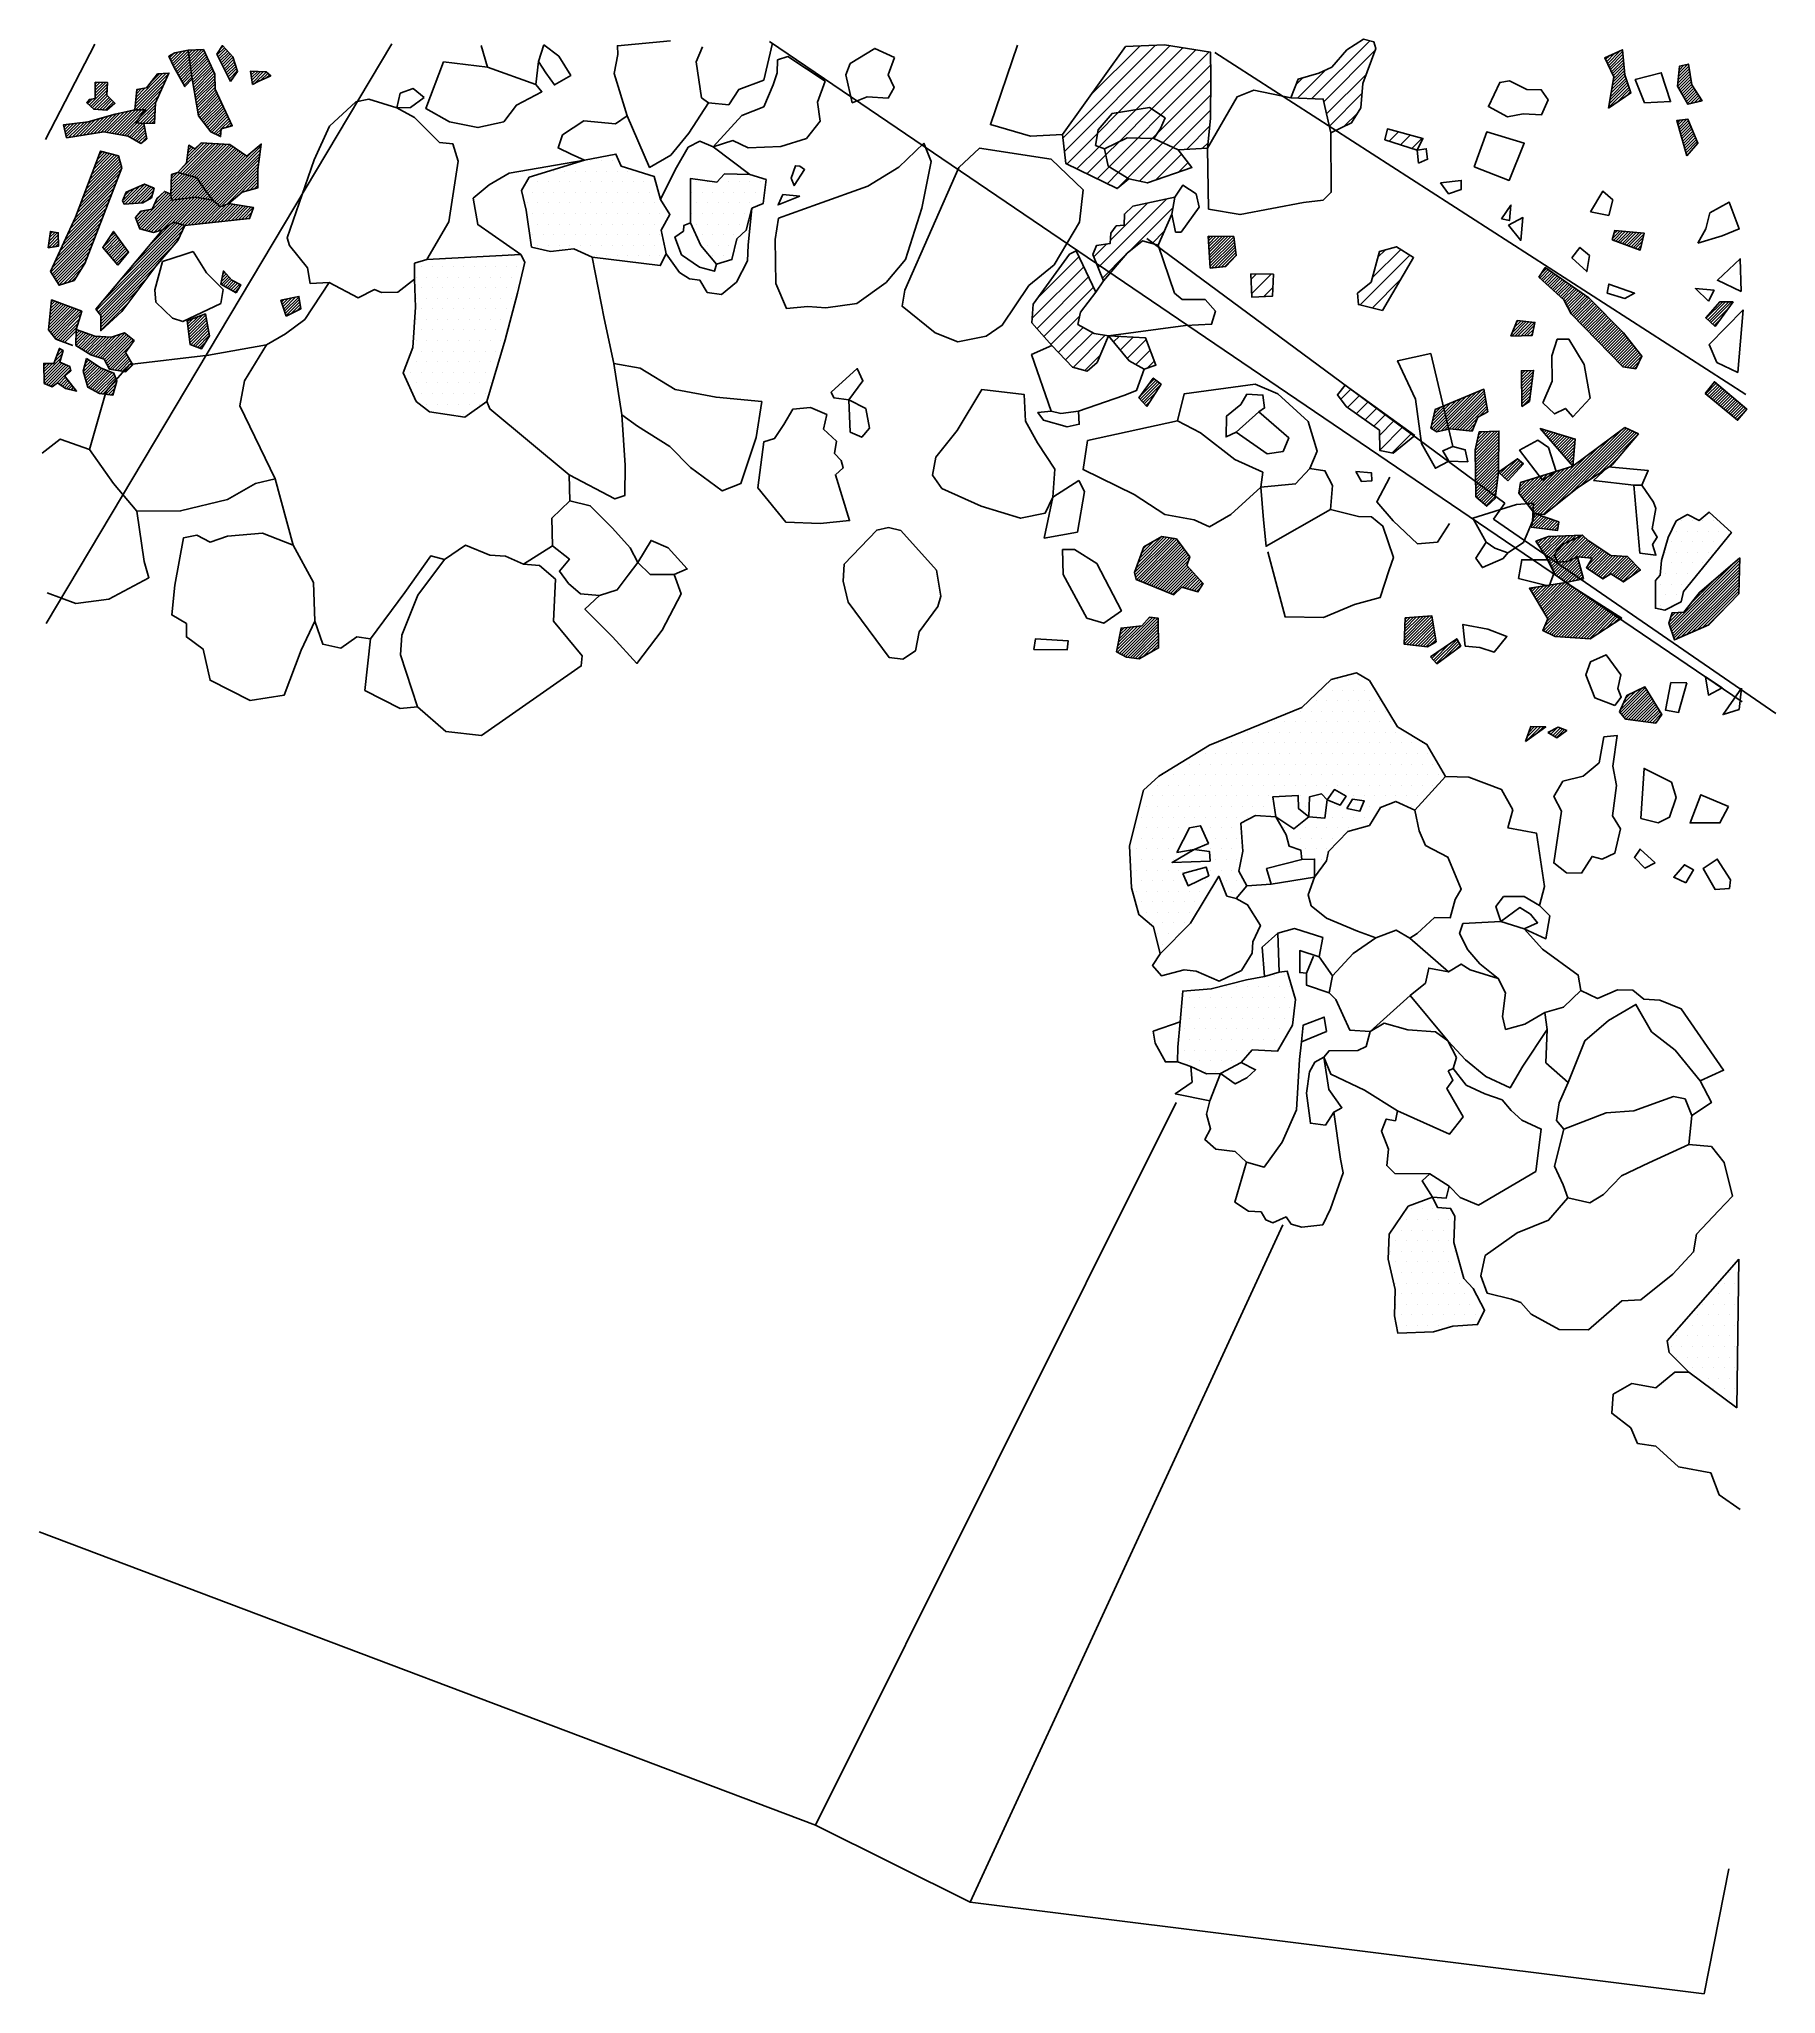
# Model space of a CAD drawing. Header units: metres. Extents: x -0.01 to 2.04, y -21.3 to -18.99.
import ezdxf

# ---------------------------------------------------------------- set-up
doc = ezdxf.new("R2010")
doc.units = ezdxf.units.M
doc.header["$LTSCALE"] = 25
doc.header["$MEASUREMENT"] = 0
doc.linetypes.add('STRICHPUNKTX2', pattern=[2, 1, -0.5, 0, -0.5])
doc.layers.get('0').update_dxf_attribs({"linetype": 'CONTINUOUS'})
for name, color, linetype in [('FEUER', 1, 'CONTINUOUS'), ('GRABUNGSGRENZE', 3, 'STRICHPUNKTX2'), ('KNOCHEN', 2, 'CONTINUOUS'), ('KNOCHENSCHRAFF', 2, 'CONTINUOUS'), ('STEINE', 4, 'CONTINUOUS'), ('STEINESCHRAFF', 4, 'CONTINUOUS')]:
    doc.layers.add(name, color=color, linetype=linetype)

# ---------------------------------------------------------------- blocks, each defined once
blk = doc.blocks.new('*X0')
at = {"color": 0}
for p, q in [((120.07, -1911.09), (131.02, -1900.15)), ((120.26, -1912.67), (132.72, -1900.21)), ((123.35, -1906.04), (129.17, -1900.23)), ((126.62, -1908.08), (134.25, -1900.45)), ((128.73, -1907.74), (135.77, -1900.69)), ((130.58, -1907.66), (137.3, -1900.94)), ((131.64, -1908.37), (137.53, -1902.47)), ((131.22, -1910.55), (137.55, -1904.22)), ((124.19, -1910.51), (126.62, -1908.08)), ((124.35, -1912.12), (128.73, -1907.74)), ((126.71, -1911.53), (130.58, -1907.66)), ((131.89, -1911.65), (137.53, -1906.01)), ((133.09, -1912.21), (137.51, -1907.79)), ((120.54, -1914.16), (124.19, -1910.51)), ((128.91, -1911.09), (131.64, -1908.37)), ((130.62, -1911.15), (131.22, -1910.55)), ((134.65, -1912.43), (137.41, -1909.67)), ((121.73, -1914.74), (124.35, -1912.12)), ((125.16, -1913.08), (126.71, -1911.53)), ((125.53, -1914.48), (128.91, -1911.09)), ((126.63, -1915.14), (130.62, -1911.15)), ((127.73, -1915.81), (131.89, -1911.65)), ((129.12, -1916.18), (133.09, -1912.21)), ((136.52, -1912.32), (137.21, -1911.64)), ((122.92, -1915.32), (125.16, -1913.08)), ((124.11, -1915.9), (125.53, -1914.48)), ((125.29, -1916.48), (126.63, -1915.14)), ((131, -1916.07), (134.08, -1913)), ((133.71, -1915.13), (134.85, -1913.99)), ((126.48, -1917.06), (127.73, -1915.81)), ((124.24, -1926.37), (132.31, -1918.3)), ((125.68, -1923.16), (130.06, -1918.78)), ((127.77, -1924.61), (133.1, -1919.28)), ((130.6, -1923.54), (132.05, -1922.09)), ((123.73, -1925.11), (125.25, -1923.59)), ((156.62, -1927.57), (159.95, -1924.24)), ((157.27, -1925.16), (158.14, -1924.29)), ((116.47, -1932.37), (122.55, -1926.29)), ((117.16, -1929.92), (121.98, -1925.1)), ((124.76, -1927.62), (127.52, -1924.86)), ((155.16, -1930.8), (161.04, -1924.93)), ((117.03, -1933.58), (123.12, -1927.49)), ((117.85, -1934.53), (123.69, -1928.69)), ((142.29, -1927.76), (142.93, -1927.13)), ((142.35, -1929.47), (144.66, -1927.16)), ((143.78, -1929.81), (144.86, -1928.74)), ((156.58, -1931.16), (159.98, -1927.75)), ((118.67, -1935.48), (122.04, -1932.11)), ((119.53, -1936.39), (122.46, -1933.45)), ((120.39, -1937.29), (123.6, -1934.08)), ((121.28, -1938.17), (125.07, -1934.38)), ((126.05, -1935.16), (126.71, -1934.51)), ((126.85, -1936.13), (128.38, -1934.61)), ((127.65, -1937.1), (129.89, -1934.86)), ((122.68, -1938.54), (124.48, -1936.74)), ((128.69, -1937.83), (130.38, -1936.14)), ((130.05, -1938.23), (130.87, -1937.42))]:
    blk.add_line(p, q, dxfattribs=at)
blk = doc.blocks.new('*X1')
at = {"color": 0}
for p, q in [((149.48, -1906.44), (156.31, -1899.61)), ((150.87, -1906.81), (156.95, -1900.73)), ((147.78, -1906.37), (151.07, -1903.07)), ((151.2, -1908.24), (155.91, -1903.54)), ((147.6, -1904.78), (148.39, -1903.99)), ((151.53, -1909.68), (155.38, -1905.83)), ((153.25, -1909.73), (154.88, -1908.11)), ((158.6, -1911.45), (159.69, -1910.37)), ((159.94, -1911.88), (161.08, -1910.74)), ((161.28, -1912.31), (162.47, -1911.12)), ((152.88, -1941.92), (154.06, -1940.74)), ((153.68, -1942.89), (155.09, -1941.48)), ((154.71, -1943.63), (156.11, -1942.22)), ((155.74, -1944.37), (157.14, -1942.97)), ((156.77, -1945.1), (158.17, -1943.71)), ((157.44, -1946.2), (159.19, -1944.45)), ((157.48, -1947.93), (160.22, -1945.19)), ((158.93, -1948.25), (161.25, -1945.93))]:
    blk.add_line(p, q, dxfattribs=at)
blk = doc.blocks.new('*X2')
at = {"color": 0}
for p, q in [((184.24, -1902.08), (185.24, -1901.07)), ((184.35, -1902.32), (185.9, -1900.77)), ((184.46, -1902.56), (186.14, -1900.89)), ((184.58, -1902.8), (186.17, -1901.21)), ((184.12, -1901.84), (184.59, -1901.38)), ((184.69, -1903.04), (186.2, -1901.53)), ((184.81, -1903.28), (186.24, -1901.85)), ((184.92, -1903.52), (186.27, -1902.17)), ((184.92, -1904.94), (186.4, -1903.45)), ((184.99, -1904.51), (186.37, -1903.13)), ((185.03, -1903.76), (186.3, -1902.49)), ((185.06, -1904.09), (186.33, -1902.81)), ((192.65, -1904.99), (194.1, -1903.53)), ((192.66, -1904.62), (194.05, -1903.23)), ((192.7, -1904.23), (194, -1902.92)), ((192.73, -1903.84), (193.95, -1902.62)), ((192.76, -1903.45), (193.84, -1902.38)), ((192.8, -1903.07), (193.38, -1902.49)), ((192.83, -1902.68), (192.91, -1902.6)), ((184.49, -1907.49), (186.9, -1905.08)), ((184.56, -1907.06), (186.81, -1904.81)), ((184.63, -1906.64), (186.72, -1904.55)), ((184.7, -1906.21), (186.63, -1904.28)), ((184.77, -1905.79), (186.55, -1904.01)), ((184.84, -1905.36), (186.46, -1903.75)), ((185.4, -1906.93), (186.99, -1905.34)), ((186.48, -1906.21), (187.08, -1905.61)), ((192.78, -1905.21), (194.15, -1903.83)), ((192.9, -1905.44), (194.2, -1904.14)), ((193.03, -1905.66), (194.25, -1904.44)), ((193.16, -1905.89), (194.3, -1904.74)), ((193.29, -1906.11), (194.42, -1904.98)), ((193.42, -1906.34), (194.56, -1905.19)), ((193.55, -1906.56), (194.7, -1905.41)), ((193.67, -1906.79), (194.84, -1905.62)), ((193.8, -1907.01), (194.98, -1905.84)), ((194.14, -1907.03), (195.12, -1906.05)), ((194.6, -1906.92), (195.26, -1906.27)), ((195.07, -1906.81), (195.4, -1906.48)), ((192.6, -1909.28), (192.88, -1908.99)), ((192.68, -1909.55), (193.28, -1908.95)), ((192.76, -1909.83), (193.68, -1908.9)), ((192.84, -1910.1), (193.91, -1909.03)), ((192.92, -1910.37), (194.01, -1909.28)), ((193, -1910.65), (194.12, -1909.52)), ((193.08, -1910.92), (194.22, -1909.77)), ((193.15, -1911.19), (194.33, -1910.02)), ((193.23, -1911.47), (194.43, -1910.27)), ((193.31, -1911.74), (194.53, -1910.52)), ((193.39, -1912.02), (194.64, -1910.77)), ((193.47, -1912.29), (194.74, -1911.02)), ((193.55, -1912.56), (194.85, -1911.27)), ((193.63, -1912.84), (194.95, -1911.52)), ((193.71, -1913.11), (194.42, -1912.41)), ((184.97, -1922.92), (185.81, -1922.07)), ((185.09, -1923.15), (186.14, -1922.1)), ((185.11, -1922.42), (185.49, -1922.04)), ((185.35, -1923.25), (186.46, -1922.13)), ((185.6, -1923.34), (186.79, -1922.16)), ((185.86, -1923.44), (187.11, -1922.19)), ((186.12, -1923.53), (187.44, -1922.22)), ((186.38, -1923.63), (187.76, -1922.25)), ((186.64, -1923.72), (188.09, -1922.27)), ((186.89, -1923.82), (188.41, -1922.3)), ((187.15, -1923.92), (188.67, -1922.39)), ((187.41, -1924.01), (188.57, -1922.85)), ((187.67, -1924.11), (188.46, -1923.31)), ((187.93, -1924.2), (188.35, -1923.77)), ((188.18, -1924.3), (188.25, -1924.23)), ((176.37, -1927.62), (177.36, -1926.63)), ((176.51, -1927.13), (177.16, -1926.49)), ((176.56, -1927.79), (177.57, -1926.78)), ((176.74, -1927.96), (177.78, -1926.92)), ((176.93, -1928.13), (177.99, -1927.07)), ((177.11, -1928.3), (178.2, -1927.21)), ((177.3, -1928.47), (178.41, -1927.36)), ((177.48, -1928.64), (178.62, -1927.5)), ((177.67, -1928.81), (178.82, -1927.65)), ((177.85, -1928.97), (179.03, -1927.79)), ((178.03, -1929.14), (179.24, -1927.94)), ((178.22, -1929.31), (179.45, -1928.08)), ((178.4, -1929.48), (179.66, -1928.23)), ((178.59, -1929.65), (179.87, -1928.37)), ((178.77, -1929.82), (180.08, -1928.52)), ((178.96, -1929.99), (180.28, -1928.66)), ((179.14, -1930.16), (180.49, -1928.81)), ((179.28, -1930.37), (180.7, -1928.95)), ((179.41, -1930.6), (180.91, -1929.1)), ((179.53, -1930.83), (181.12, -1929.24)), ((179.65, -1931.06), (181.33, -1929.39)), ((179.77, -1931.29), (181.54, -1929.53)), ((179.9, -1931.52), (181.75, -1929.68)), ((180.02, -1931.75), (181.95, -1929.82)), ((180.17, -1931.95), (182.16, -1929.97)), ((180.35, -1932.13), (182.34, -1930.14)), ((180.52, -1932.31), (182.51, -1930.32)), ((180.7, -1932.49), (182.69, -1930.5)), ((180.87, -1932.67), (182.86, -1930.68)), ((181.05, -1932.85), (183.04, -1930.86)), ((181.22, -1933.03), (183.21, -1931.03)), ((181.39, -1933.21), (183.39, -1931.21)), ((196.02, -1932.37), (197.95, -1930.44)), ((196.2, -1932.54), (198.3, -1930.44)), ((196.39, -1932.71), (198.66, -1930.44)), ((196.57, -1932.88), (199.01, -1930.44)), ((196.76, -1933.05), (198.69, -1931.12)), ((173.05, -1934.48), (174.77, -1932.76)), ((173.1, -1934.07), (174.45, -1932.73)), ((173.36, -1933.47), (174.13, -1932.7)), ((173.42, -1934.47), (175.09, -1932.79)), ((173.61, -1932.86), (173.81, -1932.66)), ((173.79, -1934.45), (175.42, -1932.82)), ((174.15, -1934.44), (175.74, -1932.85)), ((174.52, -1934.43), (175.71, -1933.23)), ((181.57, -1933.39), (183.57, -1931.39)), ((181.74, -1933.57), (183.74, -1931.57)), ((181.92, -1933.75), (183.92, -1931.75)), ((182.09, -1933.93), (184.09, -1931.92)), ((182.27, -1934.1), (184.27, -1932.1)), ((182.44, -1934.28), (184.44, -1932.28)), ((182.62, -1934.46), (184.62, -1932.46)), ((182.79, -1934.64), (184.79, -1932.64)), ((182.96, -1934.82), (184.97, -1932.82)), ((183.14, -1935), (185.14, -1932.99)), ((183.31, -1935.18), (185.32, -1933.17)), ((183.49, -1935.36), (185.5, -1933.35)), ((183.66, -1935.54), (185.67, -1933.53)), ((196.94, -1933.22), (197.77, -1932.39)), ((174.89, -1934.41), (175.62, -1933.68)), ((175.26, -1934.4), (175.53, -1934.12)), ((183.84, -1935.72), (185.85, -1933.71)), ((184.01, -1935.9), (186.02, -1933.88)), ((184.18, -1936.08), (186.2, -1934.06)), ((184.36, -1936.25), (186.36, -1934.26)), ((184.53, -1936.43), (186.51, -1934.45)), ((184.71, -1936.61), (186.67, -1934.65)), ((184.88, -1936.79), (186.83, -1934.85)), ((185.06, -1936.97), (186.98, -1935.04)), ((185.23, -1937.15), (187.14, -1935.24)), ((185.41, -1937.33), (187.3, -1935.44)), ((185.58, -1937.51), (187.45, -1935.63)), ((185.75, -1937.69), (187.61, -1935.83)), ((185.93, -1937.87), (187.77, -1936.03)), ((186.1, -1938.05), (187.92, -1936.23)), ((186.36, -1938.14), (188.08, -1936.42)), ((186.67, -1938.19), (188.24, -1936.62)), ((186.98, -1938.23), (188.39, -1936.82)), ((187.29, -1938.27), (188.14, -1937.42)), ((187.6, -1938.31), (187.81, -1938.11)), ((174.2, -1938.63), (174.27, -1938.56)), ((174.21, -1939.68), (175.37, -1938.52)), ((174.21, -1939.33), (175.01, -1938.54)), ((174.21, -1938.98), (174.64, -1938.55)), ((174.22, -1940.03), (175.61, -1938.64)), ((174.22, -1940.38), (175.56, -1939.04)), ((174.22, -1940.73), (175.51, -1939.45)), ((174.23, -1941.08), (175.46, -1939.85)), ((174.23, -1941.43), (175.41, -1940.26)), ((195.95, -1941.28), (197.19, -1940.04)), ((196.14, -1941.44), (197.38, -1940.21)), ((196.34, -1941.6), (197.57, -1940.37)), ((196.53, -1941.76), (197.76, -1940.53)), ((196.84, -1940.04), (196.99, -1939.88)), ((163.56, -1945.03), (166.48, -1942.11)), ((163.57, -1945.38), (167.08, -1941.86)), ((163.67, -1944.57), (165.88, -1942.36)), ((163.78, -1945.52), (167.69, -1941.61)), ((163.78, -1944.11), (165.27, -1942.61)), ((163.89, -1943.64), (164.67, -1942.86)), ((164, -1945.65), (168.29, -1941.36)), ((164.22, -1945.78), (168.9, -1941.11)), ((164.68, -1945.68), (169.5, -1940.86)), ((165.13, -1945.58), (169.79, -1940.92)), ((165.59, -1945.48), (169.85, -1941.22)), ((165.97, -1945.45), (169.9, -1941.52)), ((166.29, -1945.48), (169.95, -1941.82)), ((166.61, -1945.51), (170, -1942.13)), ((166.93, -1945.55), (170.05, -1942.43)), ((167.26, -1945.58), (170.11, -1942.73)), ((174.24, -1941.78), (175.36, -1940.66)), ((174.24, -1942.13), (175.31, -1941.06)), ((174.24, -1942.48), (175.25, -1941.47)), ((174.36, -1942.72), (175.2, -1941.87)), ((196.72, -1941.92), (197.95, -1940.69)), ((196.92, -1942.08), (198.15, -1940.85)), ((197.11, -1942.24), (198.34, -1941.01)), ((197.3, -1942.4), (198.53, -1941.17)), ((197.5, -1942.56), (198.72, -1941.34)), ((197.69, -1942.72), (198.91, -1941.5)), ((197.88, -1942.88), (199.11, -1941.66)), ((198.08, -1943.04), (199.3, -1941.82)), ((198.27, -1943.2), (199.49, -1941.98)), ((198.46, -1943.36), (199.68, -1942.14)), ((198.66, -1943.52), (199.87, -1942.31)), ((198.85, -1943.68), (200.07, -1942.47)), ((199.04, -1943.84), (200.26, -1942.63)), ((199.24, -1944), (200.45, -1942.79)), ((164, -1943.18), (164.06, -1943.11)), ((167.58, -1945.61), (168.99, -1944.19)), ((167.9, -1945.64), (168.75, -1944.79)), ((169.23, -1943.96), (170.16, -1943.03)), ((170.04, -1943.5), (170.21, -1943.33)), ((199.43, -1944.16), (200.64, -1942.95)), ((199.62, -1944.32), (200.46, -1943.49)), ((168.22, -1945.67), (168.51, -1945.39))]:
    blk.add_line(p, q, dxfattribs=at)
blk = doc.blocks.new('*X3')
at = {"color": 0}
for p, q in [((168.74, -1947.98), (171.01, -1945.72)), ((168.75, -1948.33), (171.38, -1945.7)), ((168.75, -1948.68), (171.54, -1945.89)), ((168.76, -1949.03), (171.54, -1946.25)), ((168.76, -1949.37), (171.53, -1946.61)), ((168.77, -1949.72), (171.53, -1946.96)), ((168.78, -1950.07), (171.52, -1947.32)), ((168.81, -1947.56), (170.64, -1945.73)), ((168.91, -1947.11), (170.27, -1945.75)), ((169.01, -1946.65), (169.9, -1945.76)), ((169.11, -1946.2), (169.53, -1945.78)), ((175.79, -1955.43), (184.66, -1946.56)), ((176.11, -1955.46), (186.03, -1945.54)), ((176.43, -1955.49), (186.59, -1945.34)), ((176.53, -1945.5), (176.59, -1945.44)), ((176.69, -1945.69), (176.86, -1945.52)), ((176.76, -1955.52), (186.83, -1945.45)), ((176.85, -1945.88), (177.13, -1945.6)), ((177.02, -1946.07), (177.41, -1945.68)), ((177.18, -1946.26), (177.68, -1945.76)), ((177.34, -1946.45), (177.95, -1945.84)), ((177.51, -1946.64), (178.22, -1945.93)), ((177.67, -1946.83), (178.5, -1946.01)), ((177.83, -1947.02), (178.77, -1946.09)), ((177.98, -1954.65), (187.07, -1945.57)), ((178, -1947.21), (179.04, -1946.17)), ((178.16, -1947.4), (179.31, -1946.25)), ((178.32, -1947.59), (179.59, -1946.33)), ((178.49, -1947.78), (179.86, -1946.41)), ((178.65, -1947.97), (180.13, -1946.49)), ((178.82, -1948.16), (180.4, -1946.57)), ((178.98, -1948.35), (180.54, -1946.79)), ((179.14, -1948.54), (180.51, -1947.18)), ((179.75, -1953.23), (187.31, -1945.68)), ((181.22, -1952.12), (187.54, -1945.8)), ((182.29, -1951.4), (187.78, -1945.91)), ((183.36, -1950.69), (187.83, -1946.21)), ((168.78, -1950.42), (171.52, -1947.68)), ((168.79, -1950.76), (171.52, -1948.04)), ((168.79, -1951.11), (171.51, -1948.39)), ((168.8, -1951.46), (171.51, -1948.75)), ((168.81, -1951.81), (171.5, -1949.11)), ((168.81, -1952.15), (171.5, -1949.47)), ((171.68, -1950.71), (172.7, -1949.68)), ((171.86, -1950.87), (173.76, -1948.98)), ((172.05, -1951.04), (173.95, -1949.14)), ((172.23, -1951.21), (174.14, -1949.31)), ((172.42, -1951.38), (174.33, -1949.47)), ((175.31, -1954.85), (180.55, -1949.61)), ((175.46, -1955.05), (181.92, -1948.59)), ((175.62, -1955.25), (183.29, -1947.57)), ((179.31, -1948.73), (180.47, -1947.57)), ((179.47, -1948.92), (180.43, -1947.96)), ((179.63, -1949.11), (180.39, -1948.35)), ((179.8, -1949.3), (180.36, -1948.74)), ((179.96, -1949.49), (180.32, -1949.13)), ((180.12, -1949.68), (180.28, -1949.53)), ((184.43, -1949.97), (185.88, -1948.53)), ((168.82, -1952.5), (171.5, -1949.83)), ((168.82, -1952.85), (171.49, -1950.18)), ((168.83, -1953.2), (171.49, -1950.54)), ((168.89, -1953.49), (171.43, -1950.95)), ((169.08, -1953.65), (171.38, -1951.36)), ((169.27, -1953.82), (171.32, -1951.76)), ((171.49, -1950.54), (171.51, -1950.52)), ((172.6, -1951.55), (172.76, -1951.39)), ((173.91, -1953.07), (175.73, -1951.24)), ((173.93, -1952.69), (175.22, -1951.41)), ((174, -1952.27), (174.7, -1951.57)), ((174.06, -1953.27), (176.25, -1951.08)), ((174.07, -1951.85), (174.19, -1951.73)), ((174.22, -1953.47), (176.76, -1950.92)), ((174.37, -1953.66), (177.28, -1950.76)), ((174.53, -1953.86), (177.79, -1950.6)), ((174.68, -1954.06), (178.31, -1950.44)), ((174.84, -1954.26), (178.82, -1950.28)), ((175, -1954.46), (179.33, -1950.12)), ((175.15, -1954.65), (179.85, -1949.96)), ((169.46, -1953.98), (171.27, -1952.17)), ((169.64, -1954.15), (171.22, -1952.58)), ((169.83, -1954.32), (171.16, -1952.99)), ((170.02, -1954.48), (171.11, -1953.39)), ((175.38, -1956.9), (176.57, -1955.71)), ((175.5, -1956.42), (176.31, -1955.62)), ((175.59, -1957.04), (176.84, -1955.8)), ((175.63, -1955.95), (176.05, -1955.53)), ((175.75, -1955.47), (175.78, -1955.44)), ((175.91, -1957.08), (177.1, -1955.89)), ((176.22, -1957.12), (177.36, -1955.98)), ((176.53, -1957.16), (177.63, -1956.07)), ((176.84, -1957.21), (177.89, -1956.16)), ((177.15, -1957.25), (178.16, -1956.25)), ((177.47, -1957.29), (178.42, -1956.34)), ((177.78, -1957.33), (178.6, -1956.51)), ((178.09, -1957.37), (178.53, -1956.93)), ((178.15, -1960.5), (180.02, -1958.62)), ((178.24, -1960.06), (179.37, -1958.92)), ((178.27, -1960.72), (180.68, -1958.32)), ((178.4, -1957.41), (178.47, -1957.35)), ((178.4, -1960.95), (181.33, -1958.02)), ((178.57, -1961.14), (181.57, -1958.13)), ((178.94, -1961.12), (181.76, -1958.3)), ((179.31, -1961.1), (181.94, -1958.47)), ((179.72, -1961.05), (182.13, -1958.63)), ((180.4, -1960.72), (182.35, -1958.77)), ((180.93, -1960.54), (182.56, -1958.91)), ((181.25, -1960.57), (182.78, -1959.05)), ((181.58, -1960.6), (182.99, -1959.19)), ((181.9, -1960.63), (183.21, -1959.32)), ((181.98, -1961.61), (183.84, -1959.75)), ((182.03, -1961.92), (184.05, -1959.89)), ((182.23, -1960.66), (183.42, -1959.46)), ((182.24, -1962.06), (184.26, -1960.04)), ((182.45, -1962.21), (184.48, -1960.18)), ((182.5, -1960.74), (183.63, -1959.61)), ((182.66, -1962.35), (184.69, -1960.32)), ((182.87, -1962.49), (184.97, -1960.39)), ((183.08, -1962.64), (185.3, -1960.41)), ((183.29, -1962.78), (185.64, -1960.43)), ((183.5, -1962.92), (185.98, -1960.45)), ((183.71, -1963.07), (186.31, -1960.47)), ((184.33, -1962.8), (186.65, -1960.48)), ((184.89, -1962.6), (186.85, -1960.63)), ((185.1, -1962.74), (187.02, -1960.81)), ((185.31, -1962.88), (187.2, -1960.99)), ((185.53, -1963.02), (187.37, -1961.17)), ((185.74, -1963.16), (187.55, -1961.35)), ((191.75, -1968.82), (199.63, -1960.93)), ((191.84, -1969.08), (199.95, -1960.97)), ((191.93, -1969.35), (199.94, -1961.33)), ((176.33, -1966.21), (178.91, -1963.62)), ((176.46, -1966.43), (179.34, -1963.55)), ((176.59, -1966.65), (179.59, -1963.65)), ((185.95, -1963.3), (187.72, -1961.53)), ((186.17, -1963.44), (187.89, -1961.71)), ((187.02, -1962.94), (188.07, -1961.89)), ((192.01, -1969.61), (199.93, -1961.7)), ((192.1, -1969.88), (199.92, -1962.06)), ((192.19, -1970.14), (199.91, -1962.42)), ((192.44, -1970.24), (199.9, -1962.78)), ((193.07, -1969.97), (199.89, -1963.15)), ((193.7, -1969.7), (199.88, -1963.51)), ((194.22, -1965.99), (197.14, -1963.07)), ((175.26, -1964.44), (175.53, -1964.18)), ((175.39, -1964.66), (175.95, -1964.11)), ((175.53, -1964.89), (176.37, -1964.04)), ((175.66, -1965.11), (176.8, -1963.97)), ((175.79, -1965.33), (177.22, -1963.9)), ((175.93, -1965.55), (177.64, -1963.83)), ((176.06, -1965.77), (178.07, -1963.76)), ((176.19, -1965.99), (178.49, -1963.69)), ((176.73, -1966.87), (179.81, -1963.78)), ((176.79, -1969.28), (181.32, -1964.75)), ((176.86, -1967.09), (180.03, -1963.92)), ((176.9, -1968.81), (181.1, -1964.61)), ((176.99, -1967.31), (180.24, -1964.06)), ((177.03, -1969.39), (181.53, -1964.89)), ((177.12, -1967.53), (180.46, -1964.2)), ((177.19, -1968.17), (180.89, -1964.47)), ((177.26, -1967.75), (180.67, -1964.34)), ((177.27, -1969.51), (181.75, -1965.03)), ((177.51, -1969.62), (181.97, -1965.16)), ((177.75, -1969.74), (182.18, -1965.3)), ((177.98, -1969.85), (182.4, -1965.44)), ((178.23, -1969.96), (182.61, -1965.58)), ((178.57, -1969.98), (182.83, -1965.72)), ((178.9, -1970), (183.04, -1965.85)), ((194.32, -1969.42), (199.87, -1963.87)), ((194.95, -1969.15), (199.87, -1964.23)), ((195.58, -1968.87), (199.86, -1964.6)), ((160.37, -1970.5), (163.35, -1967.51)), ((160.37, -1970.85), (163.64, -1967.58)), ((160.38, -1970.13), (162.97, -1967.54)), ((160.39, -1969.77), (162.59, -1967.57)), ((160.41, -1969.4), (162.2, -1967.6)), ((160.42, -1969.03), (161.82, -1967.63)), ((160.43, -1968.67), (161.43, -1967.67)), ((160.44, -1968.3), (161.05, -1967.7)), ((160.46, -1967.94), (160.67, -1967.73)), ((160.69, -1970.89), (163.69, -1967.89)), ((161, -1970.92), (163.74, -1968.19)), ((179.23, -1970.02), (183.26, -1965.99)), ((179.56, -1970.04), (183.47, -1966.13)), ((179.9, -1970.06), (183.69, -1966.27)), ((180.23, -1970.08), (183.91, -1966.41)), ((180.56, -1970.1), (184.12, -1966.54)), ((180.9, -1970.12), (184.34, -1966.68)), ((181.23, -1970.14), (184.55, -1966.82)), ((181.56, -1970.17), (184.77, -1966.96)), ((181.89, -1970.19), (184.98, -1967.1)), ((182.23, -1970.21), (185.2, -1967.23)), ((183.06, -1969.72), (185.41, -1967.37)), ((184.09, -1969.05), (185.63, -1967.51)), ((185.12, -1968.37), (185.85, -1967.65)), ((191.63, -1968.23), (192.77, -1967.09)), ((191.66, -1968.55), (193.14, -1967.08)), ((191.81, -1967.7), (192.4, -1967.1)), ((191.98, -1967.17), (192.04, -1967.11)), ((196.21, -1968.6), (198.02, -1966.78)), ((161.32, -1970.96), (163.79, -1968.49)), ((161.64, -1970.99), (163.84, -1968.8)), ((161.96, -1971.03), (163.89, -1969.1)), ((162.28, -1971.07), (163.94, -1969.4)), ((162.59, -1971.1), (163.99, -1969.71)), ((162.91, -1971.14), (164.04, -1970.01)), ((163.44, -1970.96), (164.09, -1970.31)), ((163.99, -1972.89), (166.61, -1970.27)), ((164.16, -1973.07), (166.73, -1970.5)), ((163.47, -1972.34), (163.53, -1972.28)), ((163.64, -1972.53), (164.66, -1971.51)), ((163.82, -1972.71), (165.79, -1970.73)), ((165.05, -1972.54), (166.86, -1970.73)), ((166.43, -1971.51), (166.98, -1970.96)), ((185.87, -1978.94), (188.84, -1975.97)), ((185.89, -1978.57), (188.4, -1976.06)), ((186.02, -1979.14), (188.97, -1976.19)), ((186.18, -1977.92), (187.72, -1976.38)), ((186.18, -1979.33), (189.11, -1976.41)), ((186.34, -1979.52), (189.24, -1976.63)), ((186.46, -1977.28), (187.05, -1976.7)), ((186.52, -1979.7), (189.37, -1976.85)), ((186.84, -1979.74), (189.51, -1977.07)), ((187.15, -1979.78), (189.64, -1977.29)), ((187.46, -1979.82), (189.77, -1977.51)), ((187.77, -1979.86), (189.91, -1977.73)), ((188.09, -1979.9), (190.04, -1977.95)), ((188.4, -1979.94), (190.17, -1978.17)), ((188.71, -1979.98), (190.31, -1978.39)), ((189.03, -1980.02), (190.44, -1978.61)), ((189.34, -1980.06), (190.58, -1978.83)), ((189.65, -1980.11), (190.71, -1979.05)), ((174.8, -1982.23), (176.45, -1980.58)), ((174.85, -1981.83), (176.1, -1980.57)), ((175.06, -1981.26), (175.76, -1980.56)), ((175.27, -1980.7), (175.42, -1980.55)), ((176.07, -1981.31), (176.79, -1980.59)), ((177.45, -1981.34), (177.76, -1981.04)), ((177.68, -1981.47), (178.46, -1980.69)), ((177.9, -1981.6), (178.77, -1980.74)), ((178.13, -1981.73), (179.03, -1980.83)), ((178.35, -1981.86), (179.29, -1980.92)), ((189.96, -1980.15), (190.27, -1979.84))]:
    blk.add_line(p, q, dxfattribs=at)
blk = doc.blocks.new('*X4')
at = {"color": 0}
for p, q in [((175.97, -1958.78), (176.16, -1958.6)), ((176.11, -1959), (176.73, -1958.38)), ((176.25, -1959.21), (177.29, -1958.17)), ((176.4, -1959.42), (177.69, -1958.12)), ((176.54, -1959.63), (178.06, -1958.11)), ((176.68, -1959.85), (178.43, -1958.09)), ((176.82, -1960.06), (178.8, -1958.08)), ((176.96, -1960.27), (179.16, -1958.07)), ((177.1, -1960.48), (179.53, -1958.05)), ((177.22, -1960.71), (179.9, -1958.04)), ((179.37, -1958.92), (180.26, -1958.03)), ((180.02, -1958.62), (180.63, -1958.01)), ((180.68, -1958.32), (181, -1958)), ((181.33, -1958.02), (181.37, -1957.99)), ((177.34, -1960.95), (178.24, -1960.06)), ((177.45, -1961.19), (178.15, -1960.5)), ((177.57, -1961.43), (178.27, -1960.72)), ((177.69, -1961.67), (178.4, -1960.95)), ((177.8, -1961.9), (178.57, -1961.14)), ((177.92, -1962.14), (178.94, -1961.12)), ((178.03, -1962.38), (179.31, -1961.1)), ((178.15, -1962.62), (179.72, -1961.05)), ((178.35, -1962.77), (180.4, -1960.72)), ((178.56, -1962.91), (180.83, -1960.64)), ((178.76, -1963.06), (180.91, -1960.92)), ((178.97, -1963.21), (180.98, -1961.2)), ((179.18, -1963.36), (181.06, -1961.48)), ((179.38, -1963.51), (181.13, -1961.75)), ((179.77, -1963.47), (181.21, -1962.03)), ((180.21, -1963.38), (181.29, -1962.31)), ((180.65, -1963.3), (181.36, -1962.59)), ((181.09, -1963.21), (181.44, -1962.86))]:
    blk.add_line(p, q, dxfattribs=at)
blk = doc.blocks.new('*X5')
at = {"color": 0}
for p, q in [((137.25, -1922.91), (137.47, -1922.68)), ((137.27, -1923.24), (137.82, -1922.69)), ((137.29, -1923.57), (138.17, -1922.69)), ((137.31, -1923.9), (138.52, -1922.7)), ((137.33, -1924.24), (138.86, -1922.71)), ((137.36, -1924.57), (139.21, -1922.71)), ((137.38, -1924.9), (139.56, -1922.72)), ((137.4, -1925.23), (139.91, -1922.73)), ((137.42, -1925.56), (140.24, -1922.75)), ((137.44, -1925.89), (140.28, -1923.06)), ((137.47, -1926.23), (140.32, -1923.37)), ((137.61, -1926.43), (140.36, -1923.68)), ((138.01, -1926.39), (140.41, -1923.99)), ((138.41, -1926.35), (140.45, -1924.3)), ((138.8, -1926.3), (140.49, -1924.61)), ((139.2, -1926.26), (140.53, -1924.93)), ((129.19, -1941.92), (131.27, -1939.84)), ((129.23, -1941.53), (131.07, -1939.69)), ((129.36, -1942.11), (131.47, -1940)), ((129.53, -1942.3), (131.62, -1940.2)), ((130.14, -1940.27), (130.87, -1939.54)), ((129.69, -1942.48), (131, -1941.17)), ((129.86, -1942.67), (130.39, -1942.14)), ((128.53, -1962.38), (132.65, -1958.27)), ((128.6, -1962.67), (132.96, -1958.31)), ((128.66, -1962.96), (133.26, -1958.36)), ((128.71, -1961.85), (132.34, -1958.22)), ((128.75, -1963.23), (133.52, -1958.46)), ((128.93, -1961.28), (132.03, -1958.17)), ((129, -1963.33), (133.67, -1958.66)), ((129.14, -1960.72), (131.7, -1958.15)), ((129.25, -1963.43), (133.82, -1958.86)), ((129.35, -1960.15), (130.85, -1958.65)), ((129.5, -1963.54), (133.97, -1959.07)), ((129.56, -1959.59), (130, -1959.14)), ((129.75, -1963.64), (134.12, -1959.27)), ((130, -1963.74), (134.27, -1959.47)), ((130.26, -1963.84), (134.42, -1959.68)), ((130.51, -1963.94), (134.57, -1959.88)), ((130.76, -1964.04), (134.72, -1960.08)), ((131.01, -1964.15), (134.87, -1960.29)), ((131.26, -1964.25), (135.02, -1960.49)), ((131.52, -1964.35), (134.89, -1960.97)), ((131.77, -1964.45), (134.7, -1961.52)), ((132.02, -1964.55), (134.85, -1961.72)), ((132.27, -1964.65), (135.02, -1961.91)), ((132.52, -1964.76), (135.18, -1962.1)), ((132.78, -1964.86), (135.35, -1962.28)), ((133.03, -1964.96), (135.52, -1962.47)), ((134.22, -1964.12), (135.69, -1962.65)), ((134.49, -1964.2), (135.85, -1962.84)), ((134.76, -1964.28), (136.02, -1963.02)), ((135.03, -1964.37), (136.19, -1963.21)), ((135.31, -1964.45), (136.36, -1963.4)), ((135.58, -1964.53), (136.53, -1963.58)), ((135.85, -1964.61), (136.37, -1964.09)), ((126.54, -1971.8), (130.65, -1967.69)), ((126.77, -1971.92), (130.97, -1967.72)), ((126.99, -1972.05), (131.29, -1967.76)), ((127.22, -1972.18), (131.32, -1968.08)), ((130.04, -1967.95), (130.33, -1967.66)), ((126.46, -1971.52), (129.3, -1968.68)), ((126.54, -1971.09), (128.91, -1968.72)), ((126.62, -1970.66), (128.51, -1968.76)), ((126.7, -1970.23), (128.12, -1968.8)), ((126.78, -1969.79), (127.73, -1968.85)), ((126.86, -1969.36), (127.33, -1968.89)), ((127.45, -1972.31), (131.33, -1968.43)), ((127.7, -1972.4), (131.33, -1968.77)), ((128.02, -1972.44), (131.34, -1969.12)), ((128.34, -1972.47), (131.34, -1969.47)), ((128.66, -1972.5), (131.35, -1969.82)), ((128.98, -1972.54), (131.35, -1970.17)), ((129.65, -1972.23), (131.36, -1970.52)), ((130.44, -1971.79), (131.36, -1970.87)), ((131.23, -1971.35), (131.37, -1971.22))]:
    blk.add_line(p, q, dxfattribs=at)
blk = doc.blocks.new('*X6')
at = {"color": 0}
for p, q in [((5.89, -1914.25), (7.29, -1912.85)), ((6.11, -1913.68), (7.02, -1912.78)), ((6.33, -1913.11), (6.74, -1912.7)), ((3.72, -1919.96), (8.97, -1914.71)), ((3.94, -1919.39), (8.93, -1914.4)), ((4.16, -1918.82), (8.86, -1914.12)), ((4.37, -1918.25), (8.78, -1913.85)), ((4.59, -1917.68), (8.7, -1913.57)), ((4.81, -1917.11), (8.62, -1913.3)), ((5.03, -1916.54), (8.41, -1913.16)), ((5.24, -1915.97), (8.13, -1913.08)), ((5.46, -1915.4), (7.85, -1913.01)), ((5.68, -1914.82), (7.57, -1912.93)), ((2.58, -1922.52), (8.08, -1917.02)), ((2.89, -1921.86), (8.3, -1916.44)), ((3.19, -1921.2), (8.53, -1915.87)), ((3.49, -1920.55), (8.75, -1915.29)), ((9.12, -1918.45), (10.54, -1917.03)), ((9.21, -1918.72), (11.17, -1916.75)), ((9.36, -1917.86), (9.91, -1917.31)), ((9.37, -1918.91), (11.74, -1916.54)), ((9.75, -1918.88), (11.98, -1916.65)), ((10.13, -1918.86), (12.23, -1916.76)), ((10.51, -1918.83), (12.47, -1916.87)), ((10.89, -1918.8), (12.71, -1916.98)), ((11.27, -1918.78), (12.75, -1917.3)), ((1.37, -1925.14), (7.19, -1919.32)), ((1.67, -1924.49), (7.41, -1918.74)), ((1.98, -1923.83), (7.64, -1918.17)), ((2.28, -1923.17), (7.86, -1917.59)), ((11.86, -1918.54), (12.61, -1917.79)), ((0.64, -1926.94), (6.53, -1921.05)), ((0.76, -1926.46), (6.75, -1920.47)), ((0.77, -1927.16), (6.3, -1921.62)), ((1.07, -1925.8), (6.97, -1919.9)), ((6.04, -1931.43), (16.14, -1921.33)), ((6.2, -1931.63), (16.41, -1921.41)), ((6.35, -1931.83), (16.15, -1922.03)), ((6.44, -1930.67), (15.87, -1921.25)), ((8.36, -1928.4), (15.6, -1921.16)), ((10.28, -1926.13), (15.33, -1921.08)), ((12.2, -1923.86), (14.9, -1921.16)), ((0.35, -1924.05), (1.52, -1922.87)), ((0.38, -1923.66), (1.51, -1922.53)), ((0.44, -1923.25), (1.43, -1922.25)), ((0.49, -1922.84), (1.13, -1922.2)), ((0.54, -1922.43), (0.82, -1922.15)), ((0.77, -1923.98), (1.53, -1923.21)), ((0.91, -1927.37), (6.08, -1922.2)), ((1.04, -1927.59), (5.86, -1922.77)), ((1.18, -1927.81), (5.64, -1923.35)), ((1.19, -1923.91), (1.54, -1923.56)), ((1.31, -1928.03), (5.41, -1923.93)), ((6.51, -1932.02), (15.85, -1922.68)), ((6.54, -1932.35), (15.15, -1923.74)), ((6.75, -1924.01), (8.28, -1922.47)), ((6.91, -1924.2), (8.43, -1922.68)), ((7.07, -1924.39), (8.58, -1922.88)), ((7.24, -1924.58), (8.73, -1923.09)), ((7.4, -1924.77), (8.88, -1923.29)), ((7.49, -1922.91), (8.13, -1922.27)), ((7.56, -1924.96), (9.03, -1923.5)), ((7.73, -1925.15), (9.17, -1923.7)), ((7.89, -1925.34), (9.32, -1923.91)), ((8.05, -1925.53), (9.47, -1924.11)), ((8.21, -1925.72), (9.62, -1924.32)), ((1.45, -1928.24), (5.19, -1924.5)), ((1.59, -1928.46), (4.97, -1925.08)), ((2.07, -1928.34), (4.75, -1925.65)), ((2.58, -1928.17), (4.31, -1926.45)), ((6.54, -1932.71), (12.94, -1926.3)), ((8.38, -1925.91), (9.77, -1924.52)), ((3.09, -1928.01), (3.71, -1927.4)), ((6.53, -1933.06), (11.91, -1927.68)), ((20.76, -1928.38), (21.64, -1927.5)), ((20.77, -1928.02), (21.48, -1927.31)), ((20.85, -1927.58), (21.31, -1927.12)), ((20.94, -1927.14), (21.15, -1926.93)), ((20.98, -1928.51), (21.8, -1927.69)), ((21.21, -1928.64), (21.97, -1927.88)), ((21.43, -1928.77), (22.2, -1928)), ((21.66, -1928.9), (22.44, -1928.11)), ((21.88, -1929.03), (22.68, -1928.23)), ((22.11, -1929.15), (22.92, -1928.34)), ((22.33, -1929.28), (22.82, -1928.79)), ((0.39, -1933.55), (2.91, -1931.03)), ((0.43, -1933.16), (2.65, -1930.93)), ((0.45, -1933.84), (3.17, -1931.12)), ((0.47, -1932.76), (2.4, -1930.83)), ((0.51, -1932.37), (2.14, -1930.74)), ((0.55, -1931.97), (1.88, -1930.64)), ((0.59, -1931.58), (1.62, -1930.55)), ((0.61, -1934.04), (3.43, -1931.22)), ((0.63, -1931.19), (1.37, -1930.45)), ((0.67, -1930.79), (1.11, -1930.35)), ((0.71, -1930.4), (0.85, -1930.26)), ((0.76, -1934.24), (3.68, -1931.31)), ((6.53, -1933.41), (10.88, -1929.07)), ((6.53, -1933.77), (9.85, -1930.45)), ((27.86, -1930.47), (28.17, -1930.16)), ((27.94, -1930.74), (28.62, -1930.07)), ((28.03, -1931.01), (29.07, -1929.97)), ((28.12, -1931.28), (29.52, -1929.88)), ((28.2, -1931.54), (29.93, -1929.82)), ((28.29, -1931.81), (29.97, -1930.13)), ((28.38, -1932.08), (30.01, -1930.44)), ((28.96, -1931.85), (30.06, -1930.75)), ((29.66, -1931.5), (30.1, -1931.06)), ((0.91, -1934.44), (3.94, -1931.41)), ((1.07, -1934.64), (4.2, -1931.51)), ((1.22, -1934.84), (4.19, -1931.86)), ((1.47, -1934.94), (4.04, -1932.38)), ((1.73, -1935.03), (3.88, -1932.89)), ((1.99, -1935.12), (3.72, -1933.4)), ((16.74, -1932.76), (16.87, -1932.62)), ((16.77, -1933.07), (17.44, -1932.41)), ((16.81, -1933.39), (18.01, -1932.19)), ((16.85, -1933.7), (18.58, -1931.97)), ((16.89, -1934.01), (18.89, -1932.01)), ((16.93, -1934.33), (18.95, -1932.31)), ((16.97, -1934.64), (19.01, -1932.6)), ((17.01, -1934.96), (19.07, -1932.9)), ((17.05, -1935.27), (19.13, -1933.2)), ((17.16, -1935.51), (19.18, -1933.49)), ((2.25, -1935.22), (3.63, -1933.85)), ((3.58, -1935.3), (4.78, -1934.11)), ((3.59, -1934.94), (4.52, -1934.01)), ((3.6, -1934.58), (4.26, -1933.92)), ((3.61, -1934.21), (4, -1933.82)), ((3.64, -1935.6), (5.03, -1934.21)), ((3.85, -1935.74), (5.29, -1934.3)), ((4.07, -1935.88), (5.55, -1934.4)), ((4.29, -1936.01), (5.81, -1934.49)), ((4.5, -1936.15), (6.14, -1934.52)), ((4.72, -1936.29), (6.47, -1934.53)), ((4.94, -1936.42), (6.81, -1934.55)), ((5.15, -1936.56), (7.15, -1934.57)), ((5.37, -1936.69), (7.48, -1934.59)), ((5.64, -1936.78), (7.83, -1934.6)), ((5.91, -1936.87), (8.35, -1934.42)), ((6.18, -1936.95), (8.88, -1934.25)), ((6.44, -1937.04), (9.36, -1934.12)), ((6.71, -1937.13), (9.56, -1934.28)), ((6.96, -1937.23), (9.75, -1934.44)), ((7.08, -1937.47), (9.95, -1934.6)), ((7.2, -1937.7), (10.14, -1934.76)), ((7.32, -1937.93), (10.34, -1934.92)), ((7.44, -1938.17), (10.07, -1935.54)), ((17.42, -1935.61), (19.24, -1933.79)), ((17.67, -1935.71), (19.3, -1934.08)), ((17.93, -1935.81), (19.36, -1934.38)), ((18.18, -1935.91), (18.93, -1935.16)), ((-0.19, -1938.02), (0.12, -1937.7)), ((-0.18, -1938.71), (0.83, -1937.7)), ((-0.18, -1938.36), (0.48, -1937.7)), ((-0.17, -1939.05), (1.84, -1937.05)), ((-0.16, -1939.4), (1.69, -1937.55)), ((-0.15, -1939.75), (1.94, -1937.66)), ((-0.11, -1940.06), (2.18, -1937.77)), ((0.13, -1940.17), (2.43, -1937.87)), ((0.38, -1940.28), (2.67, -1937.98)), ((0.62, -1940.39), (2.88, -1938.13)), ((1.06, -1937.47), (1.99, -1936.54)), ((1.27, -1936.91), (2.04, -1936.14)), ((1.48, -1936.34), (1.81, -1936.02)), ((4.45, -1938.68), (5.55, -1937.58)), ((4.54, -1938.23), (5.34, -1937.43)), ((4.54, -1938.95), (5.77, -1937.72)), ((4.62, -1939.22), (5.98, -1937.86)), ((4.67, -1937.75), (5.13, -1937.29)), ((4.7, -1939.49), (6.19, -1938)), ((4.78, -1939.77), (6.4, -1938.15)), ((4.8, -1937.27), (4.92, -1937.15)), ((7.58, -1938.38), (9.48, -1936.47)), ((7.88, -1938.43), (9.61, -1936.7)), ((8.19, -1938.48), (9.75, -1936.92)), ((8.49, -1938.52), (9.88, -1937.14)), ((8.8, -1938.57), (10.01, -1937.37)), ((9.1, -1938.62), (10.14, -1937.59)), ((9.41, -1938.67), (10.27, -1937.81)), ((1.22, -1940.15), (2.96, -1938.4)), ((1.6, -1940.12), (2.37, -1939.34)), ((1.8, -1940.27), (2.53, -1939.54)), ((2.01, -1940.41), (2.69, -1939.73)), ((2.21, -1940.56), (2.85, -1939.93)), ((2.45, -1940.68), (3, -1940.13)), ((2.73, -1940.75), (3.16, -1940.32)), ((3.02, -1940.82), (3.32, -1940.52)), ((4.86, -1940.04), (6.61, -1938.28)), ((4.94, -1940.31), (6.87, -1938.38)), ((5.06, -1940.54), (7.13, -1938.48)), ((5.29, -1940.66), (7.38, -1938.58)), ((5.53, -1940.79), (7.64, -1938.67)), ((5.76, -1940.91), (7.89, -1938.77)), ((5.99, -1941.03), (8.09, -1938.93)), ((6.22, -1941.15), (8.19, -1939.19)), ((6.49, -1941.24), (8.28, -1939.44)), ((6.8, -1941.28), (8.38, -1939.7)), ((7.11, -1941.32), (8.33, -1940.11)), ((3.31, -1940.88), (3.47, -1940.72)), ((3.59, -1940.95), (3.63, -1940.91)), ((7.42, -1941.36), (8.19, -1940.6)), ((7.74, -1941.4), (8.05, -1941.09))]:
    blk.add_line(p, q, dxfattribs=at)
blk = doc.blocks.new('*X7')
at = {"color": 0}
for p, q in [((15.82, -1914.94), (19.07, -1911.68)), ((15.89, -1915.22), (19.41, -1911.7)), ((16.16, -1915.3), (19.74, -1911.72)), ((16.44, -1915.38), (20.07, -1911.74)), ((16.68, -1913.72), (18.74, -1911.66)), ((16.71, -1915.46), (20.41, -1911.76)), ((16.73, -1913.32), (18.41, -1911.64)), ((16.78, -1912.91), (17.44, -1912.25)), ((16.83, -1912.51), (17.22, -1912.12)), ((16.88, -1912.11), (16.99, -1911.99)), ((16.99, -1915.53), (20.74, -1911.78)), ((17.27, -1915.61), (21.07, -1911.8)), ((17.54, -1915.69), (21.41, -1911.82)), ((17.82, -1915.77), (21.74, -1911.84)), ((17.96, -1915.97), (21.95, -1911.99)), ((18.11, -1916.18), (22.16, -1912.13)), ((18.26, -1916.38), (22.37, -1912.27)), ((18.41, -1916.59), (22.58, -1912.41)), ((18.55, -1916.8), (22.79, -1912.56)), ((18.7, -1917), (23, -1912.7)), ((18.85, -1917.21), (23.22, -1912.84)), ((19.3, -1917.82), (24.55, -1912.57)), ((19.45, -1918.02), (25.43, -1912.05)), ((19.6, -1918.22), (25.37, -1912.45)), ((19.76, -1918.42), (25.32, -1912.86)), ((14.85, -1915.91), (15.6, -1915.16)), ((19, -1917.41), (23.43, -1912.99)), ((19.15, -1917.62), (23.64, -1913.13)), ((19.94, -1918.59), (25.26, -1913.27)), ((20.13, -1918.76), (25.2, -1913.68)), ((20.32, -1918.92), (25.15, -1914.09)), ((20.5, -1919.09), (25.09, -1914.5)), ((20.75, -1919.19), (25.05, -1914.9)), ((12.83, -1918.99), (14.32, -1917.5)), ((13.11, -1918.35), (14.06, -1917.4)), ((14.81, -1917.36), (16.71, -1915.46)), ((14.81, -1917.72), (16.99, -1915.53)), ((14.82, -1916.99), (16.44, -1915.38)), ((14.83, -1916.63), (16.16, -1915.3)), ((14.83, -1918.05), (17.27, -1915.61)), ((14.84, -1916.27), (15.89, -1915.22)), ((14.85, -1918.38), (17.54, -1915.69)), ((14.86, -1915.55), (15.07, -1915.33)), ((15.22, -1918.36), (17.82, -1915.77)), ((15.62, -1918.31), (17.96, -1915.97)), ((16.03, -1918.26), (18.11, -1916.18)), ((16.43, -1918.21), (18.26, -1916.38)), ((16.83, -1918.16), (18.41, -1916.59)), ((17.24, -1918.11), (18.55, -1916.8)), ((17.64, -1918.06), (18.7, -1917)), ((17.96, -1918.1), (18.85, -1917.21)), ((18.26, -1918.15), (19, -1917.41)), ((21.36, -1918.94), (25.05, -1915.25)), ((22.84, -1917.81), (25.05, -1915.61)), ((23.62, -1917.39), (25.05, -1915.96)), ((24.11, -1917.25), (25.05, -1916.31)), ((24.6, -1917.12), (25.05, -1916.67)), ((10.67, -1920.44), (11.41, -1919.7)), ((10.72, -1920.74), (11.84, -1919.62)), ((10.82, -1921), (12.28, -1919.54)), ((10.92, -1921.25), (14.57, -1917.6)), ((11.01, -1921.51), (14.81, -1917.72)), ((11.11, -1921.76), (14.83, -1918.05)), ((11.36, -1921.87), (14.85, -1918.38)), ((11.64, -1921.95), (15.22, -1918.36)), ((11.92, -1922.02), (15.62, -1918.31)), ((12.2, -1922.09), (16.03, -1918.26)), ((12.49, -1922.16), (16.43, -1918.21)), ((12.77, -1922.23), (16.83, -1918.16)), ((13.27, -1922.09), (17.24, -1918.11)), ((13.76, -1921.94), (17.64, -1918.06)), ((14.9, -1921.16), (17.96, -1918.1)), ((15.33, -1921.08), (18.26, -1918.15)), ((15.6, -1921.16), (18.56, -1918.21)), ((15.87, -1921.25), (18.86, -1918.26)), ((16.14, -1921.33), (19.16, -1918.31)), ((16.41, -1921.41), (19.46, -1918.36)), ((16.8, -1921.38), (19.76, -1918.42)), ((17.2, -1921.34), (19.94, -1918.59)), ((17.59, -1921.3), (20.13, -1918.76)), ((17.99, -1921.25), (20.32, -1918.92)), ((18.38, -1921.21), (20.5, -1919.09)), ((18.56, -1918.21), (19.15, -1917.62)), ((18.78, -1921.17), (20.75, -1919.19)), ((18.86, -1918.26), (19.3, -1917.82)), ((19.16, -1918.31), (19.45, -1918.02)), ((19.17, -1921.13), (21.36, -1918.94)), ((19.46, -1918.36), (19.6, -1918.22)), ((19.57, -1921.09), (21.8, -1918.85)), ((19.96, -1921.04), (22.11, -1918.9)), ((20.36, -1921), (22.41, -1918.95)), ((20.75, -1920.96), (22.72, -1919)), ((21.15, -1920.92), (23.02, -1919.05)), ((21.54, -1920.88), (23.33, -1919.09)), ((21.94, -1920.84), (23.63, -1919.14)), ((22.33, -1920.79), (23.94, -1919.19)), ((22.73, -1920.75), (24.24, -1919.24)), ((23.13, -1920.71), (24.53, -1919.31)), ((23.52, -1920.67), (24.34, -1919.85)), ((23.92, -1920.63), (24.15, -1920.39))]:
    blk.add_line(p, q, dxfattribs=at)
blk = doc.blocks.new('*X8')
at = {"color": 0}
for p, q in [((14.65, -1901.61), (15.14, -1901.12)), ((14.76, -1901.85), (15.65, -1900.97)), ((14.87, -1902.1), (16.08, -1900.88)), ((14.98, -1902.34), (16.52, -1900.8)), ((15.09, -1902.58), (16.87, -1900.8)), ((15.21, -1902.81), (16.91, -1901.11)), ((16.87, -1900.8), (16.95, -1900.73)), ((16.91, -1901.11), (17.32, -1900.71)), ((16.96, -1901.42), (17.69, -1900.69)), ((17, -1901.74), (18.07, -1900.67)), ((17.04, -1902.05), (18.44, -1900.64)), ((17.08, -1902.36), (18.7, -1900.74)), ((17.13, -1902.67), (18.81, -1900.99)), ((17.17, -1902.98), (18.92, -1901.23)), ((20.27, -1901.29), (21.13, -1900.44)), ((20.39, -1901.52), (21.3, -1900.62)), ((20.51, -1901.76), (21.47, -1900.8)), ((20.62, -1900.59), (20.96, -1900.25)), ((20.63, -1901.99), (21.64, -1900.99)), ((20.75, -1902.23), (21.81, -1901.17)), ((20.87, -1902.46), (21.97, -1901.36)), ((15.34, -1903.04), (16.96, -1901.42)), ((15.47, -1903.27), (17, -1901.74)), ((15.59, -1903.49), (17.04, -1902.05)), ((15.72, -1903.72), (17.08, -1902.36)), ((15.85, -1903.95), (17.13, -1902.67)), ((15.98, -1904.17), (17.17, -1902.98)), ((16.1, -1904.4), (17.21, -1903.29)), ((16.23, -1904.62), (17.25, -1903.6)), ((17.21, -1903.29), (19.03, -1901.47)), ((17.25, -1903.6), (19.14, -1901.72)), ((17.29, -1903.92), (19.25, -1901.96)), ((17.34, -1904.22), (19.36, -1902.2)), ((17.39, -1904.52), (19.47, -1902.45)), ((17.44, -1904.83), (19.58, -1902.69)), ((17.5, -1905.13), (19.69, -1902.93)), ((17.55, -1905.43), (19.8, -1903.17)), ((17.6, -1905.73), (19.91, -1903.42)), ((20.99, -1902.7), (22.13, -1901.56)), ((21.11, -1902.93), (22.21, -1901.82)), ((21.22, -1903.17), (22.3, -1902.09)), ((21.34, -1903.4), (22.39, -1902.36)), ((21.46, -1903.64), (22.47, -1902.63)), ((21.58, -1903.87), (22.56, -1902.89)), ((21.7, -1904.11), (22.64, -1903.16)), ((24.22, -1903.35), (24.38, -1903.2)), ((24.27, -1903.65), (24.71, -1903.22)), ((24.32, -1903.96), (25.05, -1903.23)), ((24.37, -1904.26), (25.38, -1903.25)), ((24.42, -1904.57), (25.71, -1903.27)), ((24.72, -1904.62), (26.04, -1903.3)), ((25.42, -1904.27), (26.24, -1903.46)), ((26.06, -1903.99), (26.43, -1903.62)), ((5.17, -1907.2), (7.29, -1905.08)), ((5.35, -1907.37), (7.27, -1905.46)), ((5.53, -1907.54), (7.24, -1905.84)), ((5.85, -1904.75), (6.1, -1904.5)), ((5.85, -1905.1), (6.44, -1904.51)), ((5.85, -1905.46), (6.79, -1904.52)), ((5.85, -1905.81), (7.13, -1904.54)), ((5.85, -1906.16), (7.32, -1904.7)), ((16.36, -1904.85), (17.29, -1903.92)), ((17.65, -1906.03), (19.97, -1903.71)), ((17.71, -1906.33), (19.98, -1904.06)), ((17.76, -1906.63), (19.99, -1904.4)), ((17.81, -1906.93), (20, -1904.74)), ((17.86, -1907.24), (20.01, -1905.09)), ((17.91, -1907.54), (20.05, -1905.4)), ((17.97, -1907.84), (20.17, -1905.64)), ((18.02, -1908.14), (20.28, -1905.88)), ((21.82, -1904.34), (22.08, -1904.08)), ((4.99, -1907.03), (5.54, -1906.47)), ((5.73, -1907.7), (7.32, -1906.11)), ((6.06, -1907.72), (7.5, -1906.29)), ((6.39, -1907.75), (7.67, -1906.47)), ((6.72, -1907.77), (7.85, -1906.64)), ((7.05, -1907.79), (8.03, -1906.82)), ((18.07, -1908.44), (20.39, -1906.12)), ((18.21, -1908.66), (20.5, -1906.36)), ((18.36, -1908.86), (20.62, -1906.6)), ((18.51, -1909.06), (20.73, -1906.84)), ((18.67, -1909.26), (20.84, -1907.08)), ((18.82, -1909.46), (20.96, -1907.32)), ((18.97, -1909.66), (21.07, -1907.56)), ((19.12, -1909.86), (21.18, -1907.81)), ((19.28, -1910.07), (21.3, -1908.05)), ((19.43, -1910.27), (21.41, -1908.29)), ((19.62, -1910.42), (21.52, -1908.53)), ((19.86, -1910.54), (21.63, -1908.77)), ((20.1, -1910.65), (20.72, -1910.03)), ((20.34, -1910.77), (20.7, -1910.41)), ((20.75, -1910), (21.75, -1909.01)), ((21.24, -1909.87), (21.86, -1909.25)), ((21.72, -1909.74), (21.97, -1909.49)), ((20.58, -1910.88), (20.68, -1910.78))]:
    blk.add_line(p, q, dxfattribs=at)
blk = doc.blocks.new('*X9')
at = {"color": 0}
for p, q in [((10.57, -1907.46), (14.54, -1903.48)), ((10.61, -1907.06), (14.22, -1903.46)), ((10.66, -1906.67), (13.83, -1903.49)), ((12.4, -1904.57), (13.45, -1903.51)), ((10.62, -1907.76), (14.25, -1904.13)), ((10.7, -1906.27), (11.78, -1905.18)), ((10.74, -1905.87), (11.35, -1905.26)), ((10.78, -1905.48), (10.92, -1905.34)), ((10.98, -1907.76), (13.96, -1904.77)), ((11.33, -1907.76), (13.67, -1905.41)), ((6.15, -1910.47), (8.38, -1908.23)), ((6.57, -1910.4), (8.83, -1908.13)), ((6.95, -1910.37), (9.29, -1908.03)), ((7.25, -1910.42), (9.74, -1907.93)), ((7.55, -1910.47), (10.19, -1907.83)), ((7.86, -1910.53), (10.62, -1907.76)), ((8.16, -1910.58), (10.98, -1907.76)), ((8.46, -1910.63), (11.33, -1907.76)), ((8.76, -1910.68), (11.68, -1907.76)), ((10.84, -1909.31), (12.97, -1907.17)), ((11.06, -1908.73), (13.09, -1906.7)), ((11.16, -1909.34), (12.96, -1907.54)), ((11.48, -1909.37), (12.94, -1907.91)), ((11.68, -1907.76), (13.38, -1906.06)), ((2.2, -1909.82), (2.54, -1909.48)), ((2.26, -1910.11), (2.94, -1909.43)), ((2.33, -1910.39), (3.34, -1909.38)), ((2.4, -1910.68), (3.74, -1909.33)), ((2.46, -1910.97), (4.15, -1909.28)), ((2.77, -1911.01), (4.55, -1909.24)), ((3.19, -1910.94), (4.95, -1909.19)), ((3.62, -1910.88), (5.43, -1909.06)), ((4.04, -1910.81), (5.92, -1908.92)), ((4.46, -1910.74), (6.42, -1908.78)), ((4.88, -1910.67), (6.91, -1908.64)), ((5.3, -1910.6), (7.4, -1908.5)), ((5.72, -1910.54), (7.9, -1908.36)), ((9.06, -1910.74), (11.06, -1908.73)), ((9.36, -1910.79), (10.84, -1909.31)), ((9.66, -1910.84), (11.16, -1909.34)), ((9.91, -1910.95), (11.48, -1909.37)), ((10.13, -1911.08), (11.64, -1909.57)), ((10.36, -1911.21), (11.7, -1909.86)), ((10.58, -1911.34), (11.76, -1910.16)), ((10.8, -1911.47), (11.82, -1910.45)), ((11.83, -1909.38), (12.93, -1908.28)), ((12.2, -1909.37), (12.91, -1908.65)), ((12.57, -1909.35), (12.89, -1909.02)), ((11.02, -1911.6), (11.88, -1910.75)), ((11.24, -1911.73), (11.93, -1911.04))]:
    blk.add_line(p, q, dxfattribs=at)
blk = doc.blocks.new('*X10')
at = {"color": 0}
for p, q in [((152.5, -1975), (152.5, -1975)), ((153.75, -1975), (153.75, -1975)), ((155, -1975), (155, -1975)), ((150, -1977.5), (150, -1977.5)), ((150.625, -1976.25), (150.625, -1976.25)), ((151.25, -1977.5), (151.25, -1977.5)), ((151.875, -1976.25), (151.875, -1976.25)), ((152.5, -1977.5), (152.5, -1977.5)), ((153.125, -1976.25), (153.125, -1976.25)), ((153.75, -1977.5), (153.75, -1977.5)), ((154.375, -1976.25), (154.375, -1976.25)), ((155, -1977.5), (155, -1977.5)), ((155.625, -1976.25), (155.625, -1976.25)), ((156.25, -1977.5), (156.25, -1977.5)), ((156.875, -1976.25), (156.875, -1976.25)), ((157.5, -1977.5), (157.5, -1977.5)), ((148.125, -1978.75), (148.125, -1978.75)), ((149.375, -1978.75), (149.375, -1978.75)), ((150.625, -1978.75), (150.625, -1978.75)), ((151.875, -1978.75), (151.875, -1978.75)), ((153.125, -1978.75), (153.125, -1978.75)), ((154.375, -1978.75), (154.375, -1978.75)), ((155.625, -1978.75), (155.625, -1978.75)), ((156.875, -1978.75), (156.875, -1978.75)), ((158.125, -1978.75), (158.125, -1978.75)), ((141.875, -1981.25), (141.875, -1981.25)), ((143.125, -1981.25), (143.125, -1981.25)), ((144.375, -1981.25), (144.375, -1981.25)), ((145, -1980), (145, -1980)), ((145.625, -1981.25), (145.625, -1981.25)), ((146.25, -1980), (146.25, -1980)), ((146.875, -1981.25), (146.875, -1981.25)), ((147.5, -1980), (147.5, -1980)), ((148.125, -1981.25), (148.125, -1981.25)), ((148.75, -1980), (148.75, -1980)), ((149.375, -1981.25), (149.375, -1981.25)), ((150, -1980), (150, -1980)), ((150.625, -1981.25), (150.625, -1981.25)), ((151.25, -1980), (151.25, -1980)), ((151.875, -1981.25), (151.875, -1981.25)), ((152.5, -1980), (152.5, -1980)), ((153.125, -1981.25), (153.125, -1981.25)), ((153.75, -1980), (153.75, -1980)), ((154.375, -1981.25), (154.375, -1981.25)), ((155, -1980), (155, -1980)), ((155.625, -1981.25), (155.625, -1981.25)), ((156.25, -1980), (156.25, -1980)), ((156.875, -1981.25), (156.875, -1981.25)), ((157.5, -1980), (157.5, -1980)), ((158.125, -1981.25), (158.125, -1981.25)), ((158.75, -1980), (158.75, -1980)), ((159.375, -1981.25), (159.375, -1981.25)), ((160.625, -1981.25), (160.625, -1981.25)), ((136.875, -1983.75), (136.875, -1983.75)), ((138.125, -1983.75), (138.125, -1983.75)), ((138.75, -1982.5), (138.75, -1982.5)), ((139.375, -1983.75), (139.375, -1983.75)), ((140, -1982.5), (140, -1982.5)), ((140.625, -1983.75), (140.625, -1983.75)), ((141.25, -1982.5), (141.25, -1982.5)), ((141.875, -1983.75), (141.875, -1983.75)), ((142.5, -1982.5), (142.5, -1982.5)), ((143.125, -1983.75), (143.125, -1983.75)), ((143.75, -1982.5), (143.75, -1982.5)), ((144.375, -1983.75), (144.375, -1983.75)), ((145, -1982.5), (145, -1982.5)), ((145.625, -1983.75), (145.625, -1983.75)), ((146.25, -1982.5), (146.25, -1982.5)), ((146.875, -1983.75), (146.875, -1983.75)), ((147.5, -1982.5), (147.5, -1982.5)), ((148.125, -1983.75), (148.125, -1983.75)), ((148.75, -1982.5), (148.75, -1982.5)), ((149.375, -1983.75), (149.375, -1983.75)), ((150, -1982.5), (150, -1982.5)), ((150.625, -1983.75), (150.625, -1983.75)), ((151.25, -1982.5), (151.25, -1982.5)), ((151.875, -1983.75), (151.875, -1983.75)), ((152.5, -1982.5), (152.5, -1982.5)), ((153.125, -1983.75), (153.125, -1983.75)), ((153.75, -1982.5), (153.75, -1982.5)), ((154.375, -1983.75), (154.375, -1983.75)), ((155, -1982.5), (155, -1982.5)), ((155.625, -1983.75), (155.625, -1983.75)), ((156.25, -1982.5), (156.25, -1982.5)), ((156.875, -1983.75), (156.875, -1983.75)), ((157.5, -1982.5), (157.5, -1982.5)), ((158.125, -1983.75), (158.125, -1983.75)), ((158.75, -1982.5), (158.75, -1982.5)), ((159.375, -1983.75), (159.375, -1983.75)), ((160, -1982.5), (160, -1982.5)), ((160.625, -1983.75), (160.625, -1983.75)), ((161.25, -1982.5), (161.25, -1982.5)), ((161.875, -1983.75), (161.875, -1983.75)), ((162.5, -1982.5), (162.5, -1982.5)), ((163.125, -1983.75), (163.125, -1983.75)), ((131.875, -1986.25), (131.875, -1986.25)), ((133.125, -1986.25), (133.125, -1986.25)), ((133.75, -1985), (133.75, -1985)), ((134.375, -1986.25), (134.375, -1986.25)), ((135, -1985), (135, -1985)), ((135.625, -1986.25), (135.625, -1986.25)), ((136.25, -1985), (136.25, -1985)), ((136.875, -1986.25), (136.875, -1986.25)), ((137.5, -1985), (137.5, -1985)), ((138.125, -1986.25), (138.125, -1986.25)), ((138.75, -1985), (138.75, -1985)), ((139.375, -1986.25), (139.375, -1986.25)), ((140, -1985), (140, -1985)), ((140.625, -1986.25), (140.625, -1986.25)), ((141.25, -1985), (141.25, -1985)), ((141.875, -1986.25), (141.875, -1986.25)), ((142.5, -1985), (142.5, -1985)), ((143.125, -1986.25), (143.125, -1986.25)), ((143.75, -1985), (143.75, -1985)), ((144.375, -1986.25), (144.375, -1986.25)), ((145, -1985), (145, -1985)), ((145.625, -1986.25), (145.625, -1986.25)), ((146.25, -1985), (146.25, -1985)), ((146.875, -1986.25), (146.875, -1986.25)), ((147.5, -1985), (147.5, -1985)), ((148.125, -1986.25), (148.125, -1986.25)), ((148.75, -1985), (148.75, -1985)), ((149.375, -1986.25), (149.375, -1986.25)), ((150, -1985), (150, -1985)), ((150.625, -1986.25), (150.625, -1986.25)), ((151.25, -1985), (151.25, -1985)), ((151.875, -1986.25), (151.875, -1986.25)), ((152.5, -1985), (152.5, -1985)), ((153.125, -1986.25), (153.125, -1986.25)), ((153.75, -1985), (153.75, -1985)), ((154.375, -1986.25), (154.375, -1986.25)), ((155, -1985), (155, -1985)), ((155.625, -1986.25), (155.625, -1986.25)), ((156.25, -1985), (156.25, -1985)), ((156.875, -1986.25), (156.875, -1986.25)), ((157.5, -1985), (157.5, -1985)), ((158.125, -1986.25), (158.125, -1986.25)), ((158.75, -1985), (158.75, -1985)), ((159.375, -1986.25), (159.375, -1986.25)), ((160, -1985), (160, -1985)), ((160.625, -1986.25), (160.625, -1986.25)), ((161.25, -1985), (161.25, -1985)), ((161.875, -1986.25), (161.875, -1986.25)), ((162.5, -1985), (162.5, -1985)), ((163.125, -1986.25), (163.125, -1986.25)), ((163.75, -1985), (163.75, -1985)), ((164.375, -1986.25), (164.375, -1986.25)), ((130.625, -1988.75), (130.625, -1988.75)), ((131.25, -1987.5), (131.25, -1987.5)), ((131.875, -1988.75), (131.875, -1988.75)), ((132.5, -1987.5), (132.5, -1987.5)), ((133.125, -1988.75), (133.125, -1988.75)), ((133.75, -1987.5), (133.75, -1987.5)), ((134.375, -1988.75), (134.375, -1988.75)), ((135, -1987.5), (135, -1987.5)), ((135.625, -1988.75), (135.625, -1988.75)), ((136.25, -1987.5), (136.25, -1987.5)), ((136.875, -1988.75), (136.875, -1988.75)), ((137.5, -1987.5), (137.5, -1987.5)), ((138.125, -1988.75), (138.125, -1988.75)), ((138.75, -1987.5), (138.75, -1987.5)), ((139.375, -1988.75), (139.375, -1988.75)), ((140, -1987.5), (140, -1987.5)), ((140.625, -1988.75), (140.625, -1988.75)), ((141.25, -1987.5), (141.25, -1987.5)), ((141.875, -1988.75), (141.875, -1988.75)), ((142.5, -1987.5), (142.5, -1987.5)), ((143.125, -1988.75), (143.125, -1988.75)), ((143.75, -1987.5), (143.75, -1987.5)), ((144.375, -1988.75), (144.375, -1988.75)), ((145, -1987.5), (145, -1987.5)), ((145.625, -1988.75), (145.625, -1988.75)), ((146.25, -1987.5), (146.25, -1987.5)), ((146.875, -1988.75), (146.875, -1988.75)), ((147.5, -1987.5), (147.5, -1987.5)), ((148.125, -1988.75), (148.125, -1988.75)), ((148.75, -1987.5), (148.75, -1987.5)), ((149.375, -1988.75), (149.375, -1988.75)), ((150, -1987.5), (150, -1987.5)), ((151.25, -1987.5), (151.25, -1987.5)), ((152.5, -1987.5), (152.5, -1987.5)), ((153.75, -1987.5), (153.75, -1987.5)), ((154.375, -1988.75), (154.375, -1988.75)), ((155, -1987.5), (155, -1987.5)), ((155.625, -1988.75), (155.625, -1988.75)), ((156.25, -1987.5), (156.25, -1987.5)), ((156.875, -1988.75), (156.875, -1988.75)), ((157.5, -1987.5), (157.5, -1987.5)), ((158.125, -1988.75), (158.125, -1988.75)), ((158.75, -1987.5), (158.75, -1987.5)), ((159.375, -1988.75), (159.375, -1988.75)), ((160, -1987.5), (160, -1987.5)), ((160.625, -1988.75), (160.625, -1988.75)), ((161.25, -1987.5), (161.25, -1987.5)), ((161.875, -1988.75), (161.875, -1988.75)), ((162.5, -1987.5), (162.5, -1987.5)), ((163.125, -1988.75), (163.125, -1988.75)), ((163.75, -1987.5), (163.75, -1987.5)), ((129.375, -1991.25), (129.375, -1991.25)), ((130, -1990), (130, -1990)), ((130.625, -1991.25), (130.625, -1991.25)), ((131.25, -1990), (131.25, -1990)), ((131.875, -1991.25), (131.875, -1991.25)), ((132.5, -1990), (132.5, -1990)), ((133.125, -1991.25), (133.125, -1991.25)), ((133.75, -1990), (133.75, -1990)), ((134.375, -1991.25), (134.375, -1991.25)), ((135, -1990), (135, -1990)), ((135.625, -1991.25), (135.625, -1991.25)), ((136.25, -1990), (136.25, -1990)), ((136.875, -1991.25), (136.875, -1991.25)), ((137.5, -1990), (137.5, -1990)), ((138.125, -1991.25), (138.125, -1991.25)), ((138.75, -1990), (138.75, -1990)), ((139.375, -1991.25), (139.375, -1991.25)), ((140, -1990), (140, -1990)), ((140.625, -1991.25), (140.625, -1991.25)), ((141.25, -1990), (141.25, -1990)), ((141.875, -1991.25), (141.875, -1991.25)), ((142.5, -1990), (142.5, -1990)), ((143.75, -1990), (143.75, -1990)), ((145, -1990), (145, -1990)), ((148.75, -1990), (148.75, -1990)), ((149.375, -1991.25), (149.375, -1991.25)), ((151.25, -1990), (151.25, -1990)), ((151.875, -1991.25), (151.875, -1991.25)), ((152.5, -1990), (152.5, -1990)), ((153.125, -1991.25), (153.125, -1991.25)), ((153.75, -1990), (153.75, -1990)), ((154.375, -1991.25), (154.375, -1991.25)), ((155.625, -1991.25), (155.625, -1991.25)), ((156.25, -1990), (156.25, -1990)), ((157.5, -1990), (157.5, -1990)), ((161.25, -1990), (161.25, -1990)), ((128.75, -1992.5), (128.75, -1992.5)), ((130, -1992.5), (130, -1992.5)), ((131.25, -1992.5), (131.25, -1992.5)), ((132.5, -1992.5), (132.5, -1992.5)), ((133.75, -1992.5), (133.75, -1992.5)), ((135, -1992.5), (135, -1992.5)), ((137.5, -1992.5), (137.5, -1992.5)), ((138.75, -1992.5), (138.75, -1992.5)), ((140, -1992.5), (140, -1992.5)), ((146.25, -1992.5), (146.25, -1992.5)), ((148.75, -1992.5), (148.75, -1992.5)), ((150, -1992.5), (150, -1992.5)), ((151.25, -1992.5), (151.25, -1992.5)), ((152.5, -1992.5), (152.5, -1992.5)), ((153.75, -1992.5), (153.75, -1992.5)), ((155, -1992.5), (155, -1992.5)), ((128.75, -1995), (128.75, -1995)), ((129.375, -1993.75), (129.375, -1993.75)), ((130, -1995), (130, -1995)), ((130.625, -1993.75), (130.625, -1993.75)), ((131.25, -1995), (131.25, -1995)), ((131.875, -1993.75), (131.875, -1993.75)), ((132.5, -1995), (132.5, -1995)), ((133.125, -1993.75), (133.125, -1993.75)), ((134.375, -1993.75), (134.375, -1993.75)), ((136.25, -1995), (136.25, -1995)), ((137.5, -1995), (137.5, -1995)), ((138.125, -1993.75), (138.125, -1993.75)), ((138.75, -1995), (138.75, -1995)), ((139.375, -1993.75), (139.375, -1993.75)), ((140, -1995), (140, -1995)), ((140.625, -1993.75), (140.625, -1993.75)), ((141.25, -1995), (141.25, -1995)), ((146.875, -1993.75), (146.875, -1993.75)), ((148.125, -1993.75), (148.125, -1993.75)), ((148.75, -1995), (148.75, -1995)), ((149.375, -1993.75), (149.375, -1993.75)), ((150, -1995), (150, -1995)), ((150.625, -1993.75), (150.625, -1993.75)), ((151.25, -1995), (151.25, -1995)), ((151.875, -1993.75), (151.875, -1993.75)), ((128.125, -1996.25), (128.125, -1996.25)), ((128.75, -1997.5), (128.75, -1997.5)), ((129.375, -1996.25), (129.375, -1996.25)), ((130, -1997.5), (130, -1997.5)), ((130.625, -1996.25), (130.625, -1996.25)), ((131.25, -1997.5), (131.25, -1997.5)), ((131.875, -1996.25), (131.875, -1996.25)), ((132.5, -1997.5), (132.5, -1997.5)), ((133.125, -1996.25), (133.125, -1996.25)), ((133.75, -1997.5), (133.75, -1997.5)), ((135, -1997.5), (135, -1997.5)), ((137.5, -1997.5), (137.5, -1997.5)), ((138.125, -1996.25), (138.125, -1996.25)), ((138.75, -1997.5), (138.75, -1997.5)), ((139.375, -1996.25), (139.375, -1996.25)), ((140, -1997.5), (140, -1997.5)), ((140.625, -1996.25), (140.625, -1996.25)), ((150, -1997.5), (150, -1997.5)), ((150.625, -1996.25), (150.625, -1996.25)), ((128.75, -2000), (128.75, -2000)), ((129.375, -1998.75), (129.375, -1998.75)), ((130, -2000), (130, -2000)), ((130.625, -1998.75), (130.625, -1998.75)), ((131.25, -2000), (131.25, -2000)), ((131.875, -1998.75), (131.875, -1998.75)), ((132.5, -2000), (132.5, -2000)), ((133.125, -1998.75), (133.125, -1998.75)), ((133.75, -2000), (133.75, -2000)), ((134.375, -1998.75), (134.375, -1998.75)), ((135, -2000), (135, -2000)), ((136.25, -2000), (136.25, -2000)), ((136.875, -1998.75), (136.875, -1998.75)), ((138.125, -1998.75), (138.125, -1998.75)), ((139.375, -1998.75), (139.375, -1998.75)), ((140, -2000), (140, -2000)), ((140.625, -1998.75), (140.625, -1998.75)), ((129.375, -2001.25), (129.375, -2001.25)), ((130, -2002.5), (130, -2002.5)), ((130.625, -2001.25), (130.625, -2001.25)), ((131.25, -2002.5), (131.25, -2002.5)), ((131.875, -2001.25), (131.875, -2001.25)), ((132.5, -2002.5), (132.5, -2002.5)), ((133.125, -2001.25), (133.125, -2001.25)), ((133.75, -2002.5), (133.75, -2002.5)), ((134.375, -2001.25), (134.375, -2001.25)), ((135, -2002.5), (135, -2002.5)), ((135.625, -2001.25), (135.625, -2001.25)), ((130.625, -2003.75), (130.625, -2003.75)), ((131.25, -2005), (131.25, -2005)), ((131.875, -2003.75), (131.875, -2003.75)), ((132.5, -2005), (132.5, -2005)), ((133.125, -2003.75), (133.125, -2003.75)), ((133.75, -2005), (133.75, -2005)), ((134.375, -2003.75), (134.375, -2003.75)), ((131.875, -2006.25), (131.875, -2006.25)), ((139.375, -2011.25), (139.375, -2011.25)), ((140.625, -2011.25), (140.625, -2011.25)), ((141.875, -2011.25), (141.875, -2011.25)), ((143.125, -2011.25), (143.125, -2011.25)), ((144.375, -2011.25), (144.375, -2011.25)), ((145, -2010), (145, -2010)), ((145.625, -2011.25), (145.625, -2011.25)), ((146.25, -2010), (146.25, -2010)), ((146.875, -2011.25), (146.875, -2011.25)), ((134.375, -2013.75), (134.375, -2013.75)), ((135, -2012.5), (135, -2012.5)), ((135.625, -2013.75), (135.625, -2013.75)), ((136.25, -2012.5), (136.25, -2012.5)), ((136.875, -2013.75), (136.875, -2013.75)), ((137.5, -2012.5), (137.5, -2012.5)), ((138.125, -2013.75), (138.125, -2013.75)), ((138.75, -2012.5), (138.75, -2012.5)), ((139.375, -2013.75), (139.375, -2013.75)), ((140, -2012.5), (140, -2012.5)), ((140.625, -2013.75), (140.625, -2013.75)), ((141.25, -2012.5), (141.25, -2012.5)), ((141.875, -2013.75), (141.875, -2013.75)), ((142.5, -2012.5), (142.5, -2012.5)), ((143.125, -2013.75), (143.125, -2013.75)), ((143.75, -2012.5), (143.75, -2012.5)), ((144.375, -2013.75), (144.375, -2013.75)), ((145, -2012.5), (145, -2012.5)), ((145.625, -2013.75), (145.625, -2013.75)), ((146.25, -2012.5), (146.25, -2012.5)), ((146.875, -2013.75), (146.875, -2013.75)), ((134.375, -2016.25), (134.375, -2016.25)), ((135, -2015), (135, -2015)), ((135.625, -2016.25), (135.625, -2016.25)), ((136.25, -2015), (136.25, -2015)), ((136.875, -2016.25), (136.875, -2016.25)), ((137.5, -2015), (137.5, -2015)), ((138.125, -2016.25), (138.125, -2016.25)), ((138.75, -2015), (138.75, -2015)), ((139.375, -2016.25), (139.375, -2016.25)), ((140, -2015), (140, -2015)), ((140.625, -2016.25), (140.625, -2016.25)), ((141.25, -2015), (141.25, -2015)), ((141.875, -2016.25), (141.875, -2016.25)), ((142.5, -2015), (142.5, -2015)), ((143.125, -2016.25), (143.125, -2016.25)), ((143.75, -2015), (143.75, -2015)), ((144.375, -2016.25), (144.375, -2016.25)), ((145, -2015), (145, -2015)), ((145.625, -2016.25), (145.625, -2016.25)), ((146.25, -2015), (146.25, -2015)), ((146.875, -2016.25), (146.875, -2016.25)), ((133.75, -2017.5), (133.75, -2017.5)), ((134.375, -2018.75), (134.375, -2018.75)), ((135, -2017.5), (135, -2017.5)), ((135.625, -2018.75), (135.625, -2018.75)), ((136.25, -2017.5), (136.25, -2017.5)), ((136.875, -2018.75), (136.875, -2018.75)), ((137.5, -2017.5), (137.5, -2017.5)), ((138.125, -2018.75), (138.125, -2018.75)), ((138.75, -2017.5), (138.75, -2017.5)), ((139.375, -2018.75), (139.375, -2018.75)), ((140, -2017.5), (140, -2017.5)), ((140.625, -2018.75), (140.625, -2018.75)), ((141.25, -2017.5), (141.25, -2017.5)), ((141.875, -2018.75), (141.875, -2018.75)), ((142.5, -2017.5), (142.5, -2017.5)), ((143.125, -2018.75), (143.125, -2018.75)), ((143.75, -2017.5), (143.75, -2017.5)), ((144.375, -2018.75), (144.375, -2018.75)), ((145, -2017.5), (145, -2017.5)), ((133.75, -2020), (133.75, -2020)), ((135, -2020), (135, -2020)), ((136.25, -2020), (136.25, -2020)), ((136.875, -2021.25), (136.875, -2021.25)), ((137.5, -2020), (137.5, -2020)), ((138.125, -2021.25), (138.125, -2021.25)), ((138.75, -2020), (138.75, -2020)), ((140, -2020), (140, -2020)), ((141.25, -2020), (141.25, -2020)), ((161.25, -2037.5), (161.25, -2037.5)), ((162.5, -2037.5), (162.5, -2037.5)), ((163.75, -2037.5), (163.75, -2037.5)), ((165, -2037.5), (165, -2037.5)), ((160.625, -2038.75), (160.625, -2038.75)), ((161.875, -2038.75), (161.875, -2038.75)), ((163.125, -2038.75), (163.125, -2038.75)), ((164.375, -2038.75), (164.375, -2038.75)), ((165.625, -2038.75), (165.625, -2038.75)), ((159.375, -2041.25), (159.375, -2041.25)), ((160, -2040), (160, -2040)), ((160.625, -2041.25), (160.625, -2041.25)), ((161.25, -2040), (161.25, -2040)), ((161.875, -2041.25), (161.875, -2041.25)), ((162.5, -2040), (162.5, -2040)), ((163.125, -2041.25), (163.125, -2041.25)), ((163.75, -2040), (163.75, -2040)), ((164.375, -2041.25), (164.375, -2041.25)), ((165, -2040), (165, -2040)), ((165.625, -2041.25), (165.625, -2041.25)), ((166.25, -2040), (166.25, -2040)), ((158.75, -2042.5), (158.75, -2042.5)), ((159.375, -2043.75), (159.375, -2043.75)), ((160, -2042.5), (160, -2042.5)), ((160.625, -2043.75), (160.625, -2043.75)), ((161.25, -2042.5), (161.25, -2042.5)), ((161.875, -2043.75), (161.875, -2043.75)), ((162.5, -2042.5), (162.5, -2042.5)), ((163.125, -2043.75), (163.125, -2043.75)), ((163.75, -2042.5), (163.75, -2042.5)), ((164.375, -2043.75), (164.375, -2043.75)), ((165, -2042.5), (165, -2042.5)), ((165.625, -2043.75), (165.625, -2043.75)), ((166.25, -2042.5), (166.25, -2042.5)), ((159.375, -2046.25), (159.375, -2046.25)), ((160, -2045), (160, -2045)), ((160.625, -2046.25), (160.625, -2046.25)), ((161.25, -2045), (161.25, -2045)), ((161.875, -2046.25), (161.875, -2046.25)), ((162.5, -2045), (162.5, -2045)), ((163.125, -2046.25), (163.125, -2046.25)), ((163.75, -2045), (163.75, -2045)), ((164.375, -2046.25), (164.375, -2046.25)), ((165, -2045), (165, -2045)), ((165.625, -2046.25), (165.625, -2046.25)), ((166.25, -2045), (166.25, -2045)), ((166.875, -2046.25), (166.875, -2046.25)), ((198.125, -2046.25), (198.125, -2046.25)), ((198.75, -2045), (198.75, -2045)), ((199.375, -2046.25), (199.375, -2046.25)), ((159.375, -2048.75), (159.375, -2048.75)), ((160, -2047.5), (160, -2047.5)), ((160.625, -2048.75), (160.625, -2048.75)), ((161.25, -2047.5), (161.25, -2047.5)), ((161.875, -2048.75), (161.875, -2048.75)), ((162.5, -2047.5), (162.5, -2047.5)), ((163.125, -2048.75), (163.125, -2048.75)), ((163.75, -2047.5), (163.75, -2047.5)), ((164.375, -2048.75), (164.375, -2048.75)), ((165, -2047.5), (165, -2047.5)), ((165.625, -2048.75), (165.625, -2048.75)), ((166.25, -2047.5), (166.25, -2047.5)), ((166.875, -2048.75), (166.875, -2048.75)), ((167.5, -2047.5), (167.5, -2047.5)), ((168.125, -2048.75), (168.125, -2048.75)), ((168.75, -2047.5), (168.75, -2047.5)), ((169.375, -2048.75), (169.375, -2048.75)), ((195.625, -2048.75), (195.625, -2048.75)), ((196.875, -2048.75), (196.875, -2048.75)), ((197.5, -2047.5), (197.5, -2047.5)), ((198.125, -2048.75), (198.125, -2048.75)), ((198.75, -2047.5), (198.75, -2047.5)), ((199.375, -2048.75), (199.375, -2048.75)), ((160, -2050), (160, -2050)), ((160.625, -2051.25), (160.625, -2051.25)), ((161.25, -2050), (161.25, -2050)), ((161.875, -2051.25), (161.875, -2051.25)), ((162.5, -2050), (162.5, -2050)), ((163.125, -2051.25), (163.125, -2051.25)), ((163.75, -2050), (163.75, -2050)), ((164.375, -2051.25), (164.375, -2051.25)), ((165, -2050), (165, -2050)), ((165.625, -2051.25), (165.625, -2051.25)), ((166.25, -2050), (166.25, -2050)), ((166.875, -2051.25), (166.875, -2051.25)), ((167.5, -2050), (167.5, -2050)), ((168.75, -2050), (168.75, -2050)), ((193.125, -2051.25), (193.125, -2051.25)), ((194.375, -2051.25), (194.375, -2051.25)), ((195, -2050), (195, -2050)), ((195.625, -2051.25), (195.625, -2051.25)), ((196.25, -2050), (196.25, -2050)), ((196.875, -2051.25), (196.875, -2051.25)), ((197.5, -2050), (197.5, -2050)), ((198.125, -2051.25), (198.125, -2051.25)), ((198.75, -2050), (198.75, -2050)), ((199.375, -2051.25), (199.375, -2051.25)), ((192.5, -2052.5), (192.5, -2052.5)), ((193.75, -2052.5), (193.75, -2052.5)), ((195, -2052.5), (195, -2052.5)), ((196.25, -2052.5), (196.25, -2052.5)), ((197.5, -2052.5), (197.5, -2052.5)), ((198.75, -2052.5), (198.75, -2052.5)), ((191.875, -2053.75), (191.875, -2053.75)), ((192.5, -2055), (192.5, -2055)), ((193.125, -2053.75), (193.125, -2053.75)), ((193.75, -2055), (193.75, -2055)), ((194.375, -2053.75), (194.375, -2053.75)), ((195, -2055), (195, -2055)), ((195.625, -2053.75), (195.625, -2053.75)), ((196.25, -2055), (196.25, -2055)), ((196.875, -2053.75), (196.875, -2053.75)), ((197.5, -2055), (197.5, -2055)), ((198.125, -2053.75), (198.125, -2053.75)), ((198.75, -2055), (198.75, -2055)), ((199.375, -2053.75), (199.375, -2053.75)), ((194.375, -2056.25), (194.375, -2056.25)), ((195, -2057.5), (195, -2057.5)), ((195.625, -2056.25), (195.625, -2056.25)), ((196.25, -2057.5), (196.25, -2057.5)), ((196.875, -2056.25), (196.875, -2056.25)), ((197.5, -2057.5), (197.5, -2057.5)), ((198.125, -2056.25), (198.125, -2056.25)), ((198.75, -2057.5), (198.75, -2057.5)), ((199.375, -2056.25), (199.375, -2056.25)), ((196.875, -2058.75), (196.875, -2058.75)), ((198.125, -2058.75), (198.125, -2058.75)), ((198.75, -2060), (198.75, -2060)), ((199.375, -2058.75), (199.375, -2058.75))]:
    blk.add_line(p, q, dxfattribs=at)
blk = doc.blocks.new('*X11')
at = {"color": 0}
for p, q in [((60, -1915), (60, -1915)), ((61.25, -1915), (61.25, -1915)), ((62.5, -1915), (62.5, -1915)), ((63.75, -1915), (63.75, -1915)), ((64.375, -1913.75), (64.375, -1913.75)), ((65, -1915), (65, -1915)), ((65.625, -1913.75), (65.625, -1913.75)), ((66.25, -1915), (66.25, -1915)), ((66.875, -1913.75), (66.875, -1913.75)), ((67.5, -1915), (67.5, -1915)), ((68.75, -1915), (68.75, -1915)), ((56.25, -1917.5), (56.25, -1917.5)), ((56.875, -1916.25), (56.875, -1916.25)), ((57.5, -1917.5), (57.5, -1917.5)), ((58.125, -1916.25), (58.125, -1916.25)), ((58.75, -1917.5), (58.75, -1917.5)), ((59.375, -1916.25), (59.375, -1916.25)), ((60, -1917.5), (60, -1917.5)), ((60.625, -1916.25), (60.625, -1916.25)), ((61.25, -1917.5), (61.25, -1917.5)), ((61.875, -1916.25), (61.875, -1916.25)), ((62.5, -1917.5), (62.5, -1917.5)), ((63.125, -1916.25), (63.125, -1916.25)), ((63.75, -1917.5), (63.75, -1917.5)), ((64.375, -1916.25), (64.375, -1916.25)), ((65, -1917.5), (65, -1917.5)), ((65.625, -1916.25), (65.625, -1916.25)), ((66.25, -1917.5), (66.25, -1917.5)), ((66.875, -1916.25), (66.875, -1916.25)), ((67.5, -1917.5), (67.5, -1917.5)), ((68.125, -1916.25), (68.125, -1916.25)), ((68.75, -1917.5), (68.75, -1917.5)), ((69.375, -1916.25), (69.375, -1916.25)), ((70, -1917.5), (70, -1917.5)), ((70.625, -1916.25), (70.625, -1916.25)), ((71.25, -1917.5), (71.25, -1917.5)), ((71.875, -1916.25), (71.875, -1916.25)), ((76.25, -1917.5), (76.25, -1917.5)), ((76.875, -1916.25), (76.875, -1916.25)), ((77.5, -1917.5), (77.5, -1917.5)), ((78.125, -1916.25), (78.125, -1916.25)), ((78.75, -1917.5), (78.75, -1917.5)), ((79.375, -1916.25), (79.375, -1916.25)), ((80, -1917.5), (80, -1917.5)), ((80.625, -1916.25), (80.625, -1916.25)), ((81.25, -1917.5), (81.25, -1917.5)), ((81.875, -1916.25), (81.875, -1916.25)), ((82.5, -1917.5), (82.5, -1917.5)), ((83.125, -1916.25), (83.125, -1916.25)), ((83.75, -1917.5), (83.75, -1917.5)), ((84.375, -1916.25), (84.375, -1916.25)), ((56.875, -1918.75), (56.875, -1918.75)), ((58.125, -1918.75), (58.125, -1918.75)), ((59.375, -1918.75), (59.375, -1918.75)), ((60.625, -1918.75), (60.625, -1918.75)), ((61.875, -1918.75), (61.875, -1918.75)), ((63.125, -1918.75), (63.125, -1918.75)), ((64.375, -1918.75), (64.375, -1918.75)), ((65.625, -1918.75), (65.625, -1918.75)), ((66.875, -1918.75), (66.875, -1918.75)), ((68.125, -1918.75), (68.125, -1918.75)), ((69.375, -1918.75), (69.375, -1918.75)), ((70.625, -1918.75), (70.625, -1918.75)), ((71.875, -1918.75), (71.875, -1918.75)), ((76.875, -1918.75), (76.875, -1918.75)), ((78.125, -1918.75), (78.125, -1918.75)), ((79.375, -1918.75), (79.375, -1918.75)), ((80.625, -1918.75), (80.625, -1918.75)), ((81.875, -1918.75), (81.875, -1918.75)), ((83.125, -1918.75), (83.125, -1918.75)), ((84.375, -1918.75), (84.375, -1918.75)), ((57.5, -1920), (57.5, -1920)), ((58.125, -1921.25), (58.125, -1921.25)), ((58.75, -1920), (58.75, -1920)), ((59.375, -1921.25), (59.375, -1921.25)), ((60, -1920), (60, -1920)), ((60.625, -1921.25), (60.625, -1921.25)), ((61.25, -1920), (61.25, -1920)), ((61.875, -1921.25), (61.875, -1921.25)), ((62.5, -1920), (62.5, -1920)), ((63.125, -1921.25), (63.125, -1921.25)), ((63.75, -1920), (63.75, -1920)), ((64.375, -1921.25), (64.375, -1921.25)), ((65, -1920), (65, -1920)), ((65.625, -1921.25), (65.625, -1921.25)), ((66.25, -1920), (66.25, -1920)), ((66.875, -1921.25), (66.875, -1921.25)), ((67.5, -1920), (67.5, -1920)), ((68.125, -1921.25), (68.125, -1921.25)), ((68.75, -1920), (68.75, -1920)), ((69.375, -1921.25), (69.375, -1921.25)), ((70, -1920), (70, -1920)), ((70.625, -1921.25), (70.625, -1921.25)), ((71.25, -1920), (71.25, -1920)), ((71.875, -1921.25), (71.875, -1921.25)), ((72.5, -1920), (72.5, -1920)), ((76.25, -1920), (76.25, -1920)), ((76.875, -1921.25), (76.875, -1921.25)), ((77.5, -1920), (77.5, -1920)), ((78.125, -1921.25), (78.125, -1921.25)), ((78.75, -1920), (78.75, -1920)), ((79.375, -1921.25), (79.375, -1921.25)), ((80, -1920), (80, -1920)), ((80.625, -1921.25), (80.625, -1921.25)), ((81.25, -1920), (81.25, -1920)), ((81.875, -1921.25), (81.875, -1921.25)), ((82.5, -1920), (82.5, -1920)), ((57.5, -1922.5), (57.5, -1922.5)), ((58.125, -1923.75), (58.125, -1923.75)), ((58.75, -1922.5), (58.75, -1922.5)), ((59.375, -1923.75), (59.375, -1923.75)), ((60, -1922.5), (60, -1922.5)), ((60.625, -1923.75), (60.625, -1923.75)), ((61.25, -1922.5), (61.25, -1922.5)), ((61.875, -1923.75), (61.875, -1923.75)), ((62.5, -1922.5), (62.5, -1922.5)), ((63.125, -1923.75), (63.125, -1923.75)), ((63.75, -1922.5), (63.75, -1922.5)), ((64.375, -1923.75), (64.375, -1923.75)), ((65, -1922.5), (65, -1922.5)), ((65.625, -1923.75), (65.625, -1923.75)), ((66.25, -1922.5), (66.25, -1922.5)), ((66.875, -1923.75), (66.875, -1923.75)), ((67.5, -1922.5), (67.5, -1922.5)), ((68.125, -1923.75), (68.125, -1923.75)), ((68.75, -1922.5), (68.75, -1922.5)), ((69.375, -1923.75), (69.375, -1923.75)), ((70, -1922.5), (70, -1922.5)), ((70.625, -1923.75), (70.625, -1923.75)), ((71.25, -1922.5), (71.25, -1922.5)), ((71.875, -1923.75), (71.875, -1923.75)), ((72.5, -1922.5), (72.5, -1922.5)), ((77.5, -1922.5), (77.5, -1922.5)), ((78.125, -1923.75), (78.125, -1923.75)), ((78.75, -1922.5), (78.75, -1922.5)), ((79.375, -1923.75), (79.375, -1923.75)), ((80, -1922.5), (80, -1922.5)), ((80.625, -1923.75), (80.625, -1923.75)), ((81.25, -1922.5), (81.25, -1922.5)), ((44.375, -1926.25), (44.375, -1926.25)), ((45.625, -1926.25), (45.625, -1926.25)), ((46.875, -1926.25), (46.875, -1926.25)), ((48.125, -1926.25), (48.125, -1926.25)), ((49.375, -1926.25), (49.375, -1926.25)), ((50.625, -1926.25), (50.625, -1926.25)), ((51.875, -1926.25), (51.875, -1926.25)), ((53.125, -1926.25), (53.125, -1926.25)), ((53.75, -1925), (53.75, -1925)), ((54.375, -1926.25), (54.375, -1926.25)), ((55, -1925), (55, -1925)), ((55.625, -1926.25), (55.625, -1926.25)), ((65, -1925), (65, -1925)), ((66.25, -1925), (66.25, -1925)), ((67.5, -1925), (67.5, -1925)), ((68.75, -1925), (68.75, -1925)), ((70, -1925), (70, -1925)), ((71.25, -1925), (71.25, -1925)), ((72.5, -1925), (72.5, -1925)), ((78.75, -1925), (78.75, -1925)), ((80, -1925), (80, -1925)), ((43.75, -1927.5), (43.75, -1927.5)), ((44.375, -1928.75), (44.375, -1928.75)), ((45, -1927.5), (45, -1927.5)), ((45.625, -1928.75), (45.625, -1928.75)), ((46.25, -1927.5), (46.25, -1927.5)), ((46.875, -1928.75), (46.875, -1928.75)), ((47.5, -1927.5), (47.5, -1927.5)), ((48.125, -1928.75), (48.125, -1928.75)), ((48.75, -1927.5), (48.75, -1927.5)), ((49.375, -1928.75), (49.375, -1928.75)), ((50, -1927.5), (50, -1927.5)), ((50.625, -1928.75), (50.625, -1928.75)), ((51.25, -1927.5), (51.25, -1927.5)), ((51.875, -1928.75), (51.875, -1928.75)), ((52.5, -1927.5), (52.5, -1927.5)), ((53.125, -1928.75), (53.125, -1928.75)), ((53.75, -1927.5), (53.75, -1927.5)), ((54.375, -1928.75), (54.375, -1928.75)), ((55, -1927.5), (55, -1927.5)), ((55.625, -1928.75), (55.625, -1928.75)), ((43.75, -1930), (43.75, -1930)), ((44.375, -1931.25), (44.375, -1931.25)), ((45, -1930), (45, -1930)), ((45.625, -1931.25), (45.625, -1931.25)), ((46.25, -1930), (46.25, -1930)), ((46.875, -1931.25), (46.875, -1931.25)), ((47.5, -1930), (47.5, -1930)), ((48.125, -1931.25), (48.125, -1931.25)), ((48.75, -1930), (48.75, -1930)), ((49.375, -1931.25), (49.375, -1931.25)), ((50, -1930), (50, -1930)), ((50.625, -1931.25), (50.625, -1931.25)), ((51.25, -1930), (51.25, -1930)), ((51.875, -1931.25), (51.875, -1931.25)), ((52.5, -1930), (52.5, -1930)), ((53.125, -1931.25), (53.125, -1931.25)), ((53.75, -1930), (53.75, -1930)), ((54.375, -1931.25), (54.375, -1931.25)), ((55, -1930), (55, -1930)), ((43.75, -1932.5), (43.75, -1932.5)), ((45, -1932.5), (45, -1932.5)), ((46.25, -1932.5), (46.25, -1932.5)), ((47.5, -1932.5), (47.5, -1932.5)), ((48.75, -1932.5), (48.75, -1932.5)), ((50, -1932.5), (50, -1932.5)), ((51.25, -1932.5), (51.25, -1932.5)), ((52.5, -1932.5), (52.5, -1932.5)), ((53.75, -1932.5), (53.75, -1932.5)), ((43.75, -1935), (43.75, -1935)), ((44.375, -1933.75), (44.375, -1933.75)), ((45, -1935), (45, -1935)), ((45.625, -1933.75), (45.625, -1933.75)), ((46.25, -1935), (46.25, -1935)), ((46.875, -1933.75), (46.875, -1933.75)), ((47.5, -1935), (47.5, -1935)), ((48.125, -1933.75), (48.125, -1933.75)), ((48.75, -1935), (48.75, -1935)), ((49.375, -1933.75), (49.375, -1933.75)), ((50, -1935), (50, -1935)), ((50.625, -1933.75), (50.625, -1933.75)), ((51.25, -1935), (51.25, -1935)), ((51.875, -1933.75), (51.875, -1933.75)), ((52.5, -1935), (52.5, -1935)), ((53.125, -1933.75), (53.125, -1933.75)), ((53.75, -1935), (53.75, -1935)), ((54.375, -1933.75), (54.375, -1933.75)), ((43.75, -1937.5), (43.75, -1937.5)), ((44.375, -1936.25), (44.375, -1936.25)), ((45, -1937.5), (45, -1937.5)), ((45.625, -1936.25), (45.625, -1936.25)), ((46.25, -1937.5), (46.25, -1937.5)), ((46.875, -1936.25), (46.875, -1936.25)), ((47.5, -1937.5), (47.5, -1937.5)), ((48.125, -1936.25), (48.125, -1936.25)), ((48.75, -1937.5), (48.75, -1937.5)), ((49.375, -1936.25), (49.375, -1936.25)), ((50, -1937.5), (50, -1937.5)), ((50.625, -1936.25), (50.625, -1936.25)), ((51.25, -1937.5), (51.25, -1937.5)), ((51.875, -1936.25), (51.875, -1936.25)), ((52.5, -1937.5), (52.5, -1937.5)), ((53.125, -1936.25), (53.125, -1936.25)), ((43.125, -1938.75), (43.125, -1938.75)), ((43.75, -1940), (43.75, -1940)), ((44.375, -1938.75), (44.375, -1938.75)), ((45, -1940), (45, -1940)), ((45.625, -1938.75), (45.625, -1938.75)), ((46.25, -1940), (46.25, -1940)), ((46.875, -1938.75), (46.875, -1938.75)), ((47.5, -1940), (47.5, -1940)), ((48.125, -1938.75), (48.125, -1938.75)), ((48.75, -1940), (48.75, -1940)), ((49.375, -1938.75), (49.375, -1938.75)), ((50, -1940), (50, -1940)), ((50.625, -1938.75), (50.625, -1938.75)), ((51.25, -1940), (51.25, -1940)), ((51.875, -1938.75), (51.875, -1938.75)), ((52.5, -1940), (52.5, -1940)), ((44.375, -1941.25), (44.375, -1941.25)), ((45, -1942.5), (45, -1942.5)), ((45.625, -1941.25), (45.625, -1941.25)), ((46.25, -1942.5), (46.25, -1942.5)), ((46.875, -1941.25), (46.875, -1941.25)), ((47.5, -1942.5), (47.5, -1942.5)), ((48.125, -1941.25), (48.125, -1941.25)), ((48.75, -1942.5), (48.75, -1942.5)), ((49.375, -1941.25), (49.375, -1941.25)), ((50, -1942.5), (50, -1942.5)), ((50.625, -1941.25), (50.625, -1941.25)), ((51.25, -1942.5), (51.25, -1942.5)), ((51.875, -1941.25), (51.875, -1941.25)), ((48.125, -1943.75), (48.125, -1943.75)), ((49.375, -1943.75), (49.375, -1943.75)), ((193.125, -1956.25), (193.125, -1956.25)), ((194.375, -1956.25), (194.375, -1956.25)), ((195.625, -1956.25), (195.625, -1956.25)), ((196.875, -1956.25), (196.875, -1956.25)), ((191.875, -1958.75), (191.875, -1958.75)), ((192.5, -1957.5), (192.5, -1957.5)), ((193.125, -1958.75), (193.125, -1958.75)), ((193.75, -1957.5), (193.75, -1957.5)), ((194.375, -1958.75), (194.375, -1958.75)), ((195, -1957.5), (195, -1957.5)), ((195.625, -1958.75), (195.625, -1958.75)), ((196.25, -1957.5), (196.25, -1957.5)), ((196.875, -1958.75), (196.875, -1958.75)), ((197.5, -1957.5), (197.5, -1957.5)), ((198.75, -1957.5), (198.75, -1957.5)), ((191.25, -1960), (191.25, -1960)), ((191.875, -1961.25), (191.875, -1961.25)), ((192.5, -1960), (192.5, -1960)), ((193.125, -1961.25), (193.125, -1961.25)), ((193.75, -1960), (193.75, -1960)), ((194.375, -1961.25), (194.375, -1961.25)), ((195, -1960), (195, -1960)), ((195.625, -1961.25), (195.625, -1961.25)), ((196.25, -1960), (196.25, -1960)), ((191.25, -1962.5), (191.25, -1962.5)), ((192.5, -1962.5), (192.5, -1962.5)), ((193.75, -1962.5), (193.75, -1962.5)), ((195, -1962.5), (195, -1962.5)), ((190.625, -1963.75), (190.625, -1963.75)), ((191.25, -1965), (191.25, -1965)), ((191.875, -1963.75), (191.875, -1963.75)), ((192.5, -1965), (192.5, -1965)), ((193.125, -1963.75), (193.125, -1963.75)), ((190.625, -1966.25), (190.625, -1966.25)), ((191.875, -1966.25), (191.875, -1966.25))]:
    blk.add_line(p, q, dxfattribs=at)

msp = doc.modelspace()

# ---------------------------------------------------------------- linework, layer by layer
at = {"layer": 'FEUER'}
msp.add_lwpolyline([(1.5341, -19.4027), (1.6161, -19.4619)], dxfattribs=at)
at = {"layer": 'GRABUNGSGRENZE'}
for points in [[(-0.0001, -19.1127), (0.0582, -19.0002)], [(0.0008, -19.6838), (0.4087, -18.9999)], [(0.8544, -18.9968), (2.0026, -19.7765)], [(1.3801, -19.0101), (2.0069, -19.4138)], [(1.2997, -19.2295), (1.7224, -19.5421), (1.7091, -19.5609), (2.0423, -19.7903)]]:
    msp.add_lwpolyline(points, dxfattribs=at)
at = {"layer": 'GRABUNGSGRENZE', "flags": 128}
for points in [[(0.9087, -21.1023), (1.3343, -20.2494)], [(1.0914, -21.1934), (1.4604, -20.3938)], [(-0.0075, -20.7561), (0.9087, -21.1023), (1.0914, -21.1934), (1.9577, -21.3016), (1.9866, -21.1539)]]:
    msp.add_lwpolyline(points, dxfattribs=at)
at = {"layer": 'KNOCHEN'}
for points in [[(0.1732, -19.041), (0.1645, -19.0501), (0.1513, -19.0267), (0.1457, -19.0144), (0.1528, -19.0104), (0.1686, -19.0073)], [(0.2072, -19.1001), (0.2067, -19.1093), (0.195, -19.1037), (0.1808, -19.0848), (0.1732, -19.041), (0.1686, -19.0073), (0.1865, -19.0063), (0.1997, -19.0354), (0.2002, -19.0532), (0.2205, -19.0965), (0.2072, -19.1001)], [(0.2185, -19.0441), (0.2023, -19.012), (0.2089, -19.0018), (0.2211, -19.015), (0.2267, -19.0324), (0.2185, -19.0441)], [(1.8448, -19.0755), (1.8509, -19.0388), (1.8403, -19.0164), (1.8612, -19.0067), (1.8642, -19.0363), (1.8713, -19.0577), (1.8448, -19.0755)], [(0.1054, -19.0776), (0.108, -19.0536), (0.1192, -19.0516), (0.1324, -19.0353), (0.1457, -19.0343), (0.1298, -19.0694), (0.1288, -19.0934), (0.1161, -19.0939)], [(0.2445, -19.0477), (0.242, -19.0319), (0.2603, -19.0329), (0.2659, -19.0375), (0.2511, -19.0441), (0.2445, -19.0477)], [(1.9263, -19.0496), (1.9284, -19.0262), (1.9391, -19.0236), (1.9431, -19.0481), (1.9553, -19.0669), (1.9385, -19.071), (1.9263, -19.0496)], [(0.0248, -19.1106), (0.0213, -19.0953), (0.0503, -19.0918), (0.0824, -19.0826), (0.1054, -19.0776), (0.1181, -19.0776), (0.1064, -19.0929), (0.1161, -19.0939), (0.1196, -19.1117), (0.1125, -19.1173), (0.0977, -19.1086), (0.0687, -19.1035), (0.0248, -19.1106)], [(1.9374, -19.1321), (1.9253, -19.0903), (1.9385, -19.0888), (1.9502, -19.1169), (1.9374, -19.1321)], [(0.0058, -19.2685), (0.0354, -19.2043), (0.0651, -19.1264), (0.086, -19.1321), (0.09, -19.1463), (0.0466, -19.2589), (0.0338, -19.2792), (0.016, -19.2848), (0.0058, -19.2685)], [(0.1975, -19.1842), (0.2066, -19.1923), (0.2163, -19.1883), (0.2321, -19.175), (0.2505, -19.1699), (0.2505, -19.148), (0.2546, -19.118), (0.2378, -19.1322), (0.2174, -19.1185), (0.1838, -19.1164), (0.1761, -19.1235), (0.169, -19.1194), (0.1664, -19.1403), (0.1562, -19.1515), (0.1781, -19.1576), (0.1898, -19.174), (0.1975, -19.1842)], [(0.1562, -19.1515), (0.1486, -19.154), (0.1481, -19.177)], [(0.091, -19.1851), (0.0951, -19.1749), (0.117, -19.1652), (0.1282, -19.1703), (0.1251, -19.1815), (0.1149, -19.1876), (0.093, -19.1891), (0.091, -19.1851)], [(0.1383, -19.2192), (0.1276, -19.2223), (0.1113, -19.2182), (0.1062, -19.2049), (0.1124, -19.1973), (0.1261, -19.1948), (0.1318, -19.182), (0.1404, -19.1739), (0.1481, -19.177), (0.1486, -19.1841), (0.1771, -19.1806), (0.1975, -19.1842)], [(0.2163, -19.1883), (0.2454, -19.1929), (0.2408, -19.2061), (0.1643, -19.2142)], [(0.0033, -19.2405), (0.0059, -19.2211), (0.015, -19.2227), (0.0155, -19.2385), (0.0033, -19.2405)], [(0.0593, -19.3129), (0.1383, -19.2192), (0.1511, -19.2101), (0.1643, -19.2142), (0.1561, -19.232), (0.1301, -19.262), (0.0903, -19.3155), (0.0653, -19.3384), (0.0654, -19.3205), (0.0593, -19.3129)], [(0.0853, -19.261), (0.0675, -19.24), (0.0802, -19.2212), (0.0981, -19.2457), (0.0853, -19.261)], [(1.8492, -19.2309), (1.8522, -19.2202), (1.8869, -19.2233), (1.8823, -19.2431), (1.8492, -19.2309)], [(1.3748, -19.2645), (1.3723, -19.2268), (1.4024, -19.2273), (1.4054, -19.2497), (1.3932, -19.2625), (1.3748, -19.2645)], [(1.7625, -19.2751), (1.7702, -19.2639), (1.8216, -19.2996), (1.8623, -19.3409), (1.8842, -19.3685), (1.877, -19.3833), (1.8617, -19.3812), (1.8007, -19.3185), (1.792, -19.3021), (1.7625, -19.2751)], [(0.0322, -19.3557), (0.0123, -19.3485), (0.0037, -19.3373), (0.0073, -19.3021), (0.0429, -19.3154), (0.0363, -19.3368), (0.0358, -19.3557)], [(1.9708, -19.3334), (1.9596, -19.3232), (1.976, -19.3044), (1.9918, -19.3044)], [(1.9918, -19.3044), (1.9708, -19.3334)], [(0.1672, -19.3268), (0.1708, -19.3548), (0.184, -19.3599), (0.1937, -19.3446), (0.1887, -19.3186), (0.1672, -19.3268)], [(1.7293, -19.3449), (1.737, -19.3265), (1.7579, -19.3286), (1.7548, -19.3439), (1.7293, -19.3449)], [(-0.0015, -19.4005), (-0.002, -19.377), (0.0098, -19.377), (0.0164, -19.3592), (0.021, -19.3618), (0.0169, -19.3755), (0.0286, -19.3806), (0.0301, -19.3857), (0.0225, -19.3918), (0.0367, -19.4097), (0.0235, -19.4066), (0.0143, -19.4), (0.0077, -19.4045), (-0.0015, -19.4005)], [(0.0358, -19.3557), (0.0536, -19.3669), (0.0694, -19.372), (0.0755, -19.3837), (0.0948, -19.3868), (0.103, -19.3787), (0.0943, -19.3639), (0.1046, -19.3501), (0.0934, -19.341), (0.0781, -19.346), (0.0582, -19.345), (0.0363, -19.3368)], [(0.0485, -19.371), (0.0444, -19.3862), (0.05, -19.4051), (0.0637, -19.4123), (0.0795, -19.4143), (0.0841, -19.398), (0.0806, -19.3883), (0.0658, -19.3827), (0.0485, -19.371)], [(1.2997, -19.4279), (1.2906, -19.4177), (1.3074, -19.3943), (1.3166, -19.4015), (1.2997, -19.4279)], [(1.7425, -19.4279), (1.742, -19.3856), (1.7563, -19.3852), (1.7516, -19.4218), (1.7425, -19.4279)], [(1.959, -19.4124), (1.9697, -19.3986), (2.0079, -19.4308), (1.9972, -19.444), (1.959, -19.4124)], [(1.6349, -19.4533), (1.6401, -19.4314), (1.6977, -19.4075), (1.7022, -19.434), (1.6905, -19.4406), (1.6838, -19.4569), (1.6579, -19.4543), (1.6421, -19.4579), (1.6349, -19.4533)], [(1.7149, -19.5053), (1.7108, -19.5364), (1.7011, -19.5456), (1.6883, -19.5344), (1.6874, -19.4788), (1.692, -19.4579), (1.7154, -19.4569), (1.7149, -19.5053)], [(1.8642, -19.4525), (1.8025, -19.4983), (1.7408, -19.5176), (1.7388, -19.5303), (1.7576, -19.5543), (1.7688, -19.5553), (1.8076, -19.5243), (1.8494, -19.4963), (1.88, -19.4602), (1.8642, -19.4525)], [(1.8025, -19.4983), (1.7643, -19.4539), (1.8056, -19.4662), (1.8025, -19.4983)], [(1.7261, -19.5155), (1.7149, -19.5053), (1.7373, -19.4896), (1.7444, -19.4957), (1.7261, -19.5155)], [(1.7535, -19.5701), (1.7576, -19.5543), (1.7861, -19.564), (1.7846, -19.5742), (1.7535, -19.5701)], [(1.2852, -19.6236), (1.2965, -19.5935), (1.3174, -19.5813), (1.3347, -19.5839), (1.3505, -19.6053), (1.3469, -19.6155), (1.3662, -19.6369), (1.3601, -19.6466), (1.3413, -19.6409), (1.3316, -19.6501), (1.2873, -19.6322), (1.2852, -19.6236)], [(1.8141, -19.5798), (1.7739, -19.5813), (1.7591, -19.5869), (1.7713, -19.6053), (1.7815, -19.6262), (1.7942, -19.6354), (1.8151, -19.6313), (1.808, -19.6053)], [(1.8141, -19.5798), (1.7886, -19.5915), (1.7805, -19.6032), (1.7851, -19.6114), (1.7963, -19.6109), (1.808, -19.6053), (1.8253, -19.6069), (1.8253, -19.6069), (1.8187, -19.6181), (1.838, -19.6313), (1.8477, -19.6252), (1.8625, -19.6349), (1.8824, -19.6207), (1.8671, -19.6049), (1.8477, -19.6038), (1.8335, -19.5941), (1.8208, -19.586), (1.8141, -19.5798)], [(1.9996, -19.6065), (1.9521, -19.6473), (1.9338, -19.6707), (1.92, -19.6712), (1.9159, -19.6834), (1.9225, -19.7033), (1.9633, -19.6855), (1.9985, -19.6488), (1.9996, -19.6065)], [(1.8604, -19.6777), (1.8232, -19.7021), (1.7819, -19.6995), (1.7671, -19.6924), (1.7733, -19.6786), (1.7514, -19.6424), (1.7942, -19.6354), (1.8604, -19.6777)], [(1.2642, -19.7173), (1.2694, -19.6893), (1.2938, -19.6867), (1.303, -19.6766), (1.3132, -19.6776), (1.3137, -19.7128), (1.2907, -19.7255), (1.2759, -19.7239), (1.2642, -19.7173)], [(1.6046, -19.6774), (1.6362, -19.6749), (1.6413, -19.7055), (1.6311, -19.7116), (1.6036, -19.7085), (1.6046, -19.6774)], [(1.6346, -19.7233), (1.6657, -19.7019), (1.6703, -19.7106), (1.6423, -19.7315), (1.6346, -19.7233)], [(1.8577, -19.7883), (1.8664, -19.7689), (1.8878, -19.7588), (1.9076, -19.7914), (1.9005, -19.8016), (1.8648, -19.7969), (1.8577, -19.7883)], [(1.7466, -19.8233), (1.7532, -19.8055), (1.7706, -19.806), (1.7466, -19.8233)], [(1.7731, -19.8126), (1.7853, -19.8065), (1.7955, -19.8101), (1.7838, -19.8188), (1.7731, -19.8126)]]:
    msp.add_lwpolyline(points, dxfattribs=at)
for points in [[(0.0585, -19.0449), (0.0733, -19.0454), (0.0723, -19.0602), (0.0819, -19.0699), (0.0723, -19.078), (0.057, -19.077), (0.0488, -19.0693), (0.0519, -19.0653), (0.0585, -19.0643)], [(0.2249, -19.2937), (0.207, -19.2835), (0.2101, -19.2677), (0.2198, -19.2789), (0.2305, -19.2841)], [(0.2839, -19.3213), (0.2778, -19.3024), (0.2992, -19.2979), (0.3013, -19.3127)]]:
    msp.add_lwpolyline(points, close=True, dxfattribs=at)
at = {"layer": 'STEINE'}
for points in [[(0.5217, -19.0272), (0.5141, -19.0017)], [(0.588, -19.0008), (0.5818, -19.0207), (0.5787, -19.0477)], [(0.588, -19.0008), (0.6058, -19.0141), (0.62, -19.0371), (0.6006, -19.0482), (0.5905, -19.0339), (0.5818, -19.0207)], [(0.7755, -19.0032), (0.7678, -19.0211), (0.7743, -19.0633), (0.7825, -19.0695), (0.7595, -19.1051), (0.738, -19.131), (0.713, -19.1457), (0.6867, -19.0846), (0.671, -19.0346), (0.6756, -19.0122), (0.6751, -19.002), (0.7378, -18.996)], [(0.7825, -19.0695), (0.8064, -19.0716), (0.8182, -19.0538), (0.8477, -19.0426), (0.858, -18.9988)], [(1.0021, -19.0159), (0.9944, -19.0363), (1.0016, -19.0511), (0.9944, -19.0638), (0.9699, -19.0622), (0.9521, -19.0693), (0.9445, -19.0362), (0.9496, -19.023), (0.9787, -19.0052), (1.0021, -19.0159)], [(1.2002, -19.1068), (1.1625, -19.1088), (1.1152, -19.095), (1.1474, -19.0013)], [(1.2002, -19.1068), (1.2747, -19.003), (1.3206, -19.001), (1.3751, -19.0097), (1.3756, -19.0383), (1.375, -19.0877), (1.3714, -19.1228), (1.3368, -19.1248)], [(1.4698, -19.0633), (1.4785, -19.0414), (1.503, -19.0343), (1.5182, -19.0272), (1.5361, -19.0069), (1.5555, -18.9941), (1.5677, -18.9972), (1.5702, -19.0054), (1.5549, -19.0466), (1.5523, -19.0751), (1.5416, -19.093), (1.5171, -19.1047)], [(0.5217, -19.0272), (0.5787, -19.0477), (0.5859, -19.0563), (0.5558, -19.0721), (0.5409, -19.0919), (0.5104, -19.0985), (0.4768, -19.0918), (0.4488, -19.0759), (0.4698, -19.021), (0.5217, -19.0272)], [(0.9201, -19.0438), (0.9113, -19.0687), (0.9144, -19.0911), (0.898, -19.1115), (0.8679, -19.1211), (0.8292, -19.1226), (0.8114, -19.1139), (0.788, -19.1214), (0.8217, -19.0843), (0.8477, -19.0742), (0.8589, -19.0482), (0.8635, -19.034), (0.8641, -19.0187), (0.8763, -19.0147), (0.9201, -19.0438)], [(1.8871, -19.0694), (1.8764, -19.0419), (1.907, -19.0338), (1.9181, -19.0679), (1.8871, -19.0694)], [(0.4468, -19.0632), (0.4341, -19.0525), (0.4188, -19.058), (0.4146, -19.0754), (0.4309, -19.0749), (0.4468, -19.0632)], [(1.4698, -19.0633), (1.426, -19.0546), (1.4066, -19.0622), (1.3714, -19.1228), (1.3728, -19.1947), (1.41, -19.2013), (1.4849, -19.1872), (1.5079, -19.1841), (1.5176, -19.175), (1.5171, -19.1047), (1.508, -19.0649), (1.4698, -19.0633)], [(1.7255, -19.086), (1.7031, -19.0738), (1.7164, -19.0453), (1.7281, -19.0433), (1.7485, -19.0535), (1.7653, -19.054), (1.7735, -19.0657), (1.7658, -19.0835), (1.7439, -19.0825), (1.7255, -19.086)], [(0.4356, -19.2776), (0.4157, -19.2929), (0.3964, -19.2933), (0.3882, -19.2898), (0.3689, -19.2994), (0.3348, -19.2815), (0.3123, -19.2825), (0.3093, -19.2641), (0.288, -19.2376), (0.2854, -19.2289), (0.3172, -19.1368), (0.3351, -19.0971), (0.3663, -19.0681), (0.3816, -19.0651), (0.4146, -19.0754), (0.4355, -19.0866), (0.4564, -19.1075), (0.465, -19.1162), (0.4808, -19.1178), (0.4869, -19.1382), (0.476, -19.21), (0.4499, -19.2542)], [(1.2501, -19.1237), (1.2394, -19.1196), (1.2425, -19.1013), (1.2589, -19.0819), (1.3032, -19.0749), (1.3215, -19.0871), (1.3159, -19.0998), (1.3082, -19.1116)], [(0.6867, -19.0846), (0.6729, -19.0942), (0.6352, -19.0906), (0.6102, -19.1073), (0.6051, -19.1226), (0.6203, -19.1298), (0.6361, -19.1369)], [(1.5808, -19.1129), (1.5839, -19.1001), (1.6257, -19.1114), (1.619, -19.1252), (1.5808, -19.1129)], [(1.6862, -19.1451), (1.7011, -19.1038), (1.7454, -19.1171), (1.7275, -19.1609), (1.6862, -19.1451)], [(0.8312, -19.1541), (0.788, -19.1214), (0.7722, -19.1148), (0.7584, -19.1219), (0.7431, -19.1484), (0.7257, -19.1835)], [(1.0366, -19.1169), (1.0452, -19.1388), (1.0344, -19.1938), (1.0149, -19.2544), (0.9924, -19.2813), (0.9577, -19.3062), (0.921, -19.3112), (0.8996, -19.3097), (0.8747, -19.3122), (0.862, -19.2826), (0.8611, -19.2306), (0.8652, -19.2057), (0.9111, -19.1889), (0.9707, -19.1677), (1.007, -19.1453), (1.0366, -19.1169)], [(1.1024, -19.123), (1.0779, -19.1459), (1.0141, -19.2906), (1.011, -19.3094), (1.0502, -19.341), (1.0767, -19.3513), (1.1103, -19.3447), (1.1292, -19.332), (1.1608, -19.2851), (1.1904, -19.2607), (1.2205, -19.2103), (1.2246, -19.1721), (1.187, -19.1359), (1.1024, -19.123)], [(1.2002, -19.1068), (1.2043, -19.141), (1.2649, -19.1706), (1.2786, -19.1589)], [(1.2501, -19.1237), (1.2767, -19.1105), (1.3082, -19.1116), (1.3368, -19.1248), (1.353, -19.1457), (1.3005, -19.164), (1.2786, -19.1589), (1.2542, -19.1441), (1.2501, -19.1237)], [(1.6205, -19.1404), (1.619, -19.1252), (1.6297, -19.1236), (1.6312, -19.1359), (1.6205, -19.1404)], [(0.6361, -19.1369), (0.5474, -19.1525), (0.5235, -19.1662), (0.5046, -19.182), (0.5101, -19.2131), (0.561, -19.2483)], [(0.6361, -19.1369), (0.6733, -19.1299), (0.6794, -19.1442), (0.7186, -19.1565), (0.7257, -19.1835), (0.7369, -19.2013), (0.7266, -19.2196), (0.7312, -19.2416), (0.7327, -19.2477), (0.7255, -19.2614), (0.6451, -19.2516), (0.6237, -19.2418), (0.5962, -19.2448), (0.5738, -19.2397), (0.5672, -19.1959), (0.5617, -19.1729), (0.5709, -19.1572), (0.6361, -19.1369)], [(0.8505, -19.1598), (0.8312, -19.1541), (0.8016, -19.1531), (0.7925, -19.1632), (0.7614, -19.1586), (0.7613, -19.2111), (0.7735, -19.2376), (0.7918, -19.26), (0.8101, -19.2545), (0.8158, -19.23), (0.827, -19.2198), (0.8337, -19.1939), (0.8469, -19.1883), (0.8505, -19.1598)], [(1.3336, -19.2221), (1.3295, -19.2007), (1.3331, -19.1809), (1.3423, -19.1666), (1.3581, -19.1768), (1.3616, -19.1926), (1.3402, -19.2221), (1.3336, -19.2221)], [(1.6465, -19.1639), (1.6709, -19.1609), (1.6709, -19.1716), (1.6561, -19.1767), (1.6465, -19.1639)], [(1.8237, -19.1982), (1.838, -19.1738), (1.8497, -19.184), (1.8451, -19.2023), (1.8237, -19.1982)], [(0.7327, -19.2477), (0.7484, -19.2696), (0.7601, -19.2773), (0.7724, -19.2788), (0.781, -19.2931), (0.7978, -19.2957), (0.8157, -19.281), (0.8284, -19.256), (0.8295, -19.2372), (0.8337, -19.1939)], [(0.8902, -19.1797), (0.8647, -19.1899), (0.8704, -19.1777), (0.8902, -19.1797)], [(1.2489, -19.2796), (1.2362, -19.2485), (1.2403, -19.2378), (1.2566, -19.2353), (1.2572, -19.2231), (1.2638, -19.2144), (1.273, -19.2139), (1.2735, -19.2007), (1.2832, -19.1915), (1.3331, -19.1809), (1.3295, -19.2007), (1.3132, -19.2374)], [(1.7183, -19.2063), (1.7295, -19.19), (1.7279, -19.2083), (1.7183, -19.2063)], [(1.9501, -19.2351), (1.9598, -19.2183), (1.9644, -19.1994), (1.9873, -19.1867), (1.999, -19.2183), (1.9791, -19.2264), (1.9501, -19.2351)], [(0.7918, -19.26), (0.7897, -19.2682), (0.7719, -19.2635), (0.7505, -19.2487), (0.7429, -19.2278), (0.7531, -19.2207), (0.7536, -19.2141), (0.7613, -19.2111)], [(1.7269, -19.2139), (1.7437, -19.2048), (1.7412, -19.2318), (1.7269, -19.2139)], [(1.2398, -19.2929), (1.2164, -19.2439), (1.2087, -19.248), (1.1659, -19.307), (1.1643, -19.3289), (1.1877, -19.356), (1.2121, -19.3815), (1.2295, -19.3861), (1.2412, -19.3759), (1.2545, -19.3443)], [(1.2545, -19.3443), (1.2377, -19.3418), (1.2183, -19.331), (1.2214, -19.3163), (1.2398, -19.2929), (1.2489, -19.2796), (1.2765, -19.247), (1.2949, -19.2323), (1.3132, -19.2374), (1.3325, -19.294), (1.3416, -19.3016), (1.3687, -19.3017), (1.3809, -19.3154), (1.3763, -19.3307), (1.3457, -19.3322), (1.2545, -19.3443)], [(1.578, -19.3146), (1.5495, -19.3075), (1.5485, -19.2942), (1.5648, -19.281), (1.5745, -19.2448), (1.5944, -19.2393), (1.6148, -19.252), (1.578, -19.3146)], [(1.8013, -19.2522), (1.811, -19.24), (1.8222, -19.2497), (1.8191, -19.2685), (1.8013, -19.2522)], [(0.1744, -19.245), (0.1901, -19.27), (0.2099, -19.2899), (0.2068, -19.3062), (0.162, -19.3275), (0.1498, -19.3234), (0.1304, -19.3045), (0.1289, -19.2903), (0.1382, -19.2567), (0.1637, -19.2486), (0.1744, -19.245)], [(0.561, -19.2483), (0.4499, -19.2542), (0.4357, -19.2588), (0.4356, -19.2776), (0.4366, -19.3107), (0.4334, -19.3581), (0.4222, -19.3882), (0.4374, -19.4218), (0.4531, -19.4341), (0.4949, -19.4403), (0.5209, -19.422), (0.5425, -19.3492), (0.5573, -19.2942), (0.5656, -19.2575), (0.561, -19.2483)], [(0.6451, -19.2516), (0.6592, -19.3239), (0.6708, -19.3769), (0.6803, -19.4376), (0.6843, -19.4972), (0.6837, -19.5329), (0.672, -19.5369), (0.618, -19.5083), (0.5245, -19.4306), (0.5209, -19.422)], [(2.0014, -19.2922), (1.9734, -19.2789), (2, -19.2535), (2.0014, -19.2922)], [(0.3348, -19.2815), (0.3061, -19.3253), (0.2832, -19.342), (0.2607, -19.3552), (0.2347, -19.3974), (0.2295, -19.427), (0.2711, -19.5132), (0.2924, -19.5917), (0.3162, -19.6355), (0.3181, -19.6814), (0.3273, -19.7084), (0.3487, -19.713), (0.3675, -19.6998), (0.3838, -19.7019)], [(1.4227, -19.2712), (1.4237, -19.2987), (1.4481, -19.2977), (1.4492, -19.2717), (1.4227, -19.2712)], [(1.843, -19.2941), (1.845, -19.2834), (1.8756, -19.2941), (1.8639, -19.3002), (1.843, -19.2941)], [(1.9627, -19.3034), (1.9474, -19.2886), (1.9694, -19.2906), (1.9627, -19.3034)], [(2.0035, -19.3136), (1.9637, -19.3548), (1.9728, -19.3757), (1.9973, -19.3875), (2.0035, -19.3136)], [(0.2711, -19.5132), (0.2477, -19.5187), (0.215, -19.5375), (0.1595, -19.5511), (0.108, -19.5515), (0.0801, -19.5189), (0.0521, -19.4786), (0.0716, -19.4099), (0.0992, -19.3783), (0.1925, -19.3673), (0.2607, -19.3552)], [(1.1877, -19.356), (1.1638, -19.3666), (1.1871, -19.4334), (1.1983, -19.436), (1.2192, -19.4334), (1.2727, -19.4147), (1.2875, -19.4091), (1.2967, -19.3836)], [(1.2545, -19.3443), (1.2789, -19.3739), (1.2967, -19.3836), (1.3105, -19.379), (1.2983, -19.3469), (1.2545, -19.3443)], [(1.7674, -19.4234), (1.7782, -19.3979), (1.7777, -19.3679), (1.7843, -19.3485), (1.7981, -19.3485), (1.8159, -19.3781), (1.823, -19.4178), (1.8026, -19.4402), (1.7939, -19.43), (1.7812, -19.4366), (1.7674, -19.4234)], [(0.6708, -19.3769), (0.7018, -19.3826), (0.7431, -19.4077), (0.7914, -19.4169), (0.8454, -19.4221), (0.8387, -19.4644), (0.8208, -19.5189), (0.7988, -19.5275), (0.7612, -19.4999), (0.7368, -19.4749), (0.6986, -19.4509), (0.6803, -19.4376)], [(1.635, -19.3651), (1.5958, -19.3738), (1.6171, -19.4191), (1.6242, -19.4716), (1.6405, -19.5007), (1.6563, -19.4925)], [(1.6609, -19.4752), (1.635, -19.3651)], [(0.9483, -19.4198), (0.9647, -19.3974), (0.9581, -19.3831), (0.9275, -19.4111), (0.9305, -19.4177), (0.9483, -19.4198)], [(1.3359, -19.4448), (1.3441, -19.4127), (1.4276, -19.4016), (1.4546, -19.4128), (1.4903, -19.4455), (1.5009, -19.4806), (1.4922, -19.501), (1.4754, -19.5193), (1.4346, -19.5229)], [(1.6161, -19.4619), (1.5906, -19.4828), (1.5748, -19.4797), (1.5743, -19.4558), (1.5351, -19.4277), (1.5249, -19.4139), (1.5341, -19.4027)], [(0.9223, -19.4371), (0.903, -19.4289), (0.8821, -19.4309), (0.8713, -19.4492), (0.8606, -19.4655), (0.8479, -19.4695), (0.8406, -19.524), (0.8737, -19.5643), (0.9144, -19.5659), (0.9491, -19.5624), (0.9324, -19.5084), (0.9415, -19.5003), (0.939, -19.4916), (0.9314, -19.4834), (0.9335, -19.4687), (0.9182, -19.4544), (0.9223, -19.4371)], [(0.9682, -19.43), (0.9483, -19.4198), (0.9498, -19.458), (0.9635, -19.4641), (0.9727, -19.4535), (0.9682, -19.43)], [(1.0469, -19.5087), (1.051, -19.4878), (1.076, -19.4562), (1.1051, -19.4078), (1.155, -19.4135), (1.1565, -19.4451), (1.1708, -19.4706), (1.1911, -19.5017), (1.189, -19.5348), (1.1799, -19.5536), (1.1508, -19.5597), (1.1045, -19.5454), (1.0581, -19.5245), (1.0469, -19.5087)], [(1.4052, -19.4581), (1.3934, -19.4637), (1.394, -19.4392), (1.4108, -19.4255), (1.4179, -19.4133), (1.4368, -19.4143), (1.4388, -19.4296), (1.4322, -19.4342), (1.4052, -19.4581)], [(1.1871, -19.4334), (1.1713, -19.4349), (1.1779, -19.4441), (1.206, -19.4518), (1.2202, -19.4487), (1.2192, -19.4334)], [(1.3359, -19.4448), (1.2299, -19.4681), (1.2247, -19.5022), (1.2848, -19.5319), (1.321, -19.5553), (1.3556, -19.5615), (1.3739, -19.5697), (1.3989, -19.5554), (1.4346, -19.5229), (1.4367, -19.5055), (1.4036, -19.4902), (1.3634, -19.4591), (1.3359, -19.4448)], [(1.4052, -19.4581), (1.4418, -19.4836), (1.4607, -19.4811), (1.4673, -19.4648), (1.4322, -19.4342)], [(-0.0039, -19.4831), (0.0175, -19.4663), (0.0521, -19.4786), (0.0801, -19.5189), (0.108, -19.5515), (0.1166, -19.6107), (0.1221, -19.63), (0.0747, -19.6554), (0.036, -19.6604), (0.0019, -19.6476)], [(1.7668, -19.5146), (1.7399, -19.4794), (1.7613, -19.4677), (1.774, -19.4764), (1.7831, -19.5044), (1.7668, -19.5146)], [(1.6563, -19.4925), (1.6492, -19.4803), (1.6609, -19.4752), (1.6757, -19.4788), (1.6787, -19.4931), (1.6787, -19.4931), (1.6563, -19.4925)], [(0.619, -19.5393), (0.618, -19.5083)], [(1.2196, -19.515), (1.189, -19.5348), (1.1788, -19.5832), (1.218, -19.5761), (1.2262, -19.5282), (1.2196, -19.515)], [(1.4346, -19.5229), (1.4376, -19.5616), (1.4407, -19.5927), (1.5166, -19.5494), (1.5192, -19.5209), (1.5101, -19.5036), (1.4922, -19.501)], [(1.5467, -19.5046), (1.5533, -19.5164), (1.5656, -19.5154), (1.5651, -19.5062), (1.5467, -19.5046)], [(1.5865, -19.5113), (1.5712, -19.5403), (1.5905, -19.5628), (1.6195, -19.5898), (1.6429, -19.5878), (1.6572, -19.5659)], [(1.8269, -19.5152), (1.8443, -19.4989), (1.8917, -19.5035), (1.884, -19.5208), (1.8748, -19.5208), (1.8269, -19.5152)], [(1.8748, -19.5208), (1.8819, -19.6008), (1.9007, -19.6034), (1.8967, -19.5906), (1.9023, -19.582), (1.8962, -19.5723), (1.9008, -19.5484), (1.8977, -19.5407), (1.884, -19.5208)], [(0.6539, -19.651), (0.6315, -19.6489), (0.6173, -19.6366), (0.6066, -19.6224), (0.6183, -19.6081), (0.5985, -19.5923), (0.5976, -19.5597), (0.619, -19.5393), (0.6429, -19.545), (0.6694, -19.5715), (0.6902, -19.5945), (0.6993, -19.6118), (0.6876, -19.6271), (0.6748, -19.6444), (0.6539, -19.651)], [(1.6847, -19.5598), (1.7005, -19.5879), (1.7107, -19.595), (1.726, -19.6006), (1.7443, -19.5884), (1.7551, -19.563), (1.7561, -19.5421), (1.7362, -19.5436), (1.6847, -19.5598)], [(1.4427, -19.5993), (1.463, -19.6762), (1.5083, -19.6768), (1.545, -19.6616), (1.5751, -19.6534), (1.5858, -19.6208), (1.5909, -19.6061), (1.5783, -19.5689), (1.565, -19.5582), (1.5497, -19.5576), (1.5166, -19.5494)], [(1.9247, -19.5626), (1.938, -19.5555), (1.9517, -19.5622), (1.9634, -19.5525), (1.9899, -19.5765), (1.9333, -19.6462), (1.9307, -19.6584), (1.9113, -19.6681), (1.9001, -19.666), (1.9002, -19.6334), (1.9058, -19.6268), (1.9073, -19.6095), (1.915, -19.5825), (1.9247, -19.5626)], [(0.2924, -19.5917), (0.2562, -19.5773), (0.2149, -19.5808), (0.1945, -19.5879), (0.1788, -19.5797), (0.163, -19.5827), (0.163, -19.5827), (0.1527, -19.6387), (0.149, -19.6739), (0.1663, -19.6841), (0.1663, -19.6999), (0.1861, -19.7142), (0.1942, -19.7509), (0.2415, -19.7749), (0.2818, -19.7684), (0.3018, -19.7155), (0.3181, -19.6814)], [(0.7421, -19.6262), (0.7574, -19.6196), (0.735, -19.5946), (0.7147, -19.5859), (0.6993, -19.6118), (0.7136, -19.6261), (0.7421, -19.6262)], [(0.9949, -19.5707), (1.0097, -19.5743), (1.0518, -19.6212), (1.0569, -19.6518), (1.0533, -19.664), (1.0313, -19.694), (1.0267, -19.7164), (1.0119, -19.7261), (0.9956, -19.724), (0.9473, -19.6587), (0.9413, -19.6342), (0.9428, -19.6139), (0.9811, -19.5737), (0.9949, -19.5707)], [(1.7005, -19.5879), (1.6883, -19.6067), (1.6959, -19.6179), (1.7204, -19.6072), (1.726, -19.6006)], [(0.4711, -19.6083), (0.4548, -19.6042), (0.4242, -19.6475), (0.3838, -19.7019), (0.3771, -19.763), (0.4188, -19.7845), (0.4392, -19.7825)], [(0.602, -19.6315), (0.5994, -19.6814), (0.6334, -19.7223), (0.6324, -19.734), (0.5145, -19.8163), (0.4727, -19.8116), (0.4392, -19.7825), (0.4189, -19.7208), (0.4205, -19.6979), (0.4395, -19.6505), (0.4711, -19.6083), (0.4956, -19.5916), (0.5246, -19.6033), (0.543, -19.6044), (0.5643, -19.6141), (0.5832, -19.6157), (0.602, -19.6315)], [(0.5985, -19.5923), (0.5643, -19.6141)], [(1.2002, -19.5965), (1.2012, -19.626), (1.2291, -19.6775), (1.249, -19.6836), (1.2699, -19.6689), (1.2409, -19.6133), (1.2144, -19.5965), (1.2002, -19.5965)], [(1.7387, -19.6307), (1.7423, -19.6088), (1.7739, -19.6088), (1.7805, -19.6236), (1.7748, -19.6399), (1.7387, -19.6307)], [(0.6539, -19.651), (0.6366, -19.6672), (0.6691, -19.6999), (0.6981, -19.731), (0.7277, -19.6919), (0.7502, -19.6491), (0.7421, -19.6262)], [(1.1664, -19.7146), (1.1685, -19.7019), (1.2072, -19.7045), (1.2057, -19.7152), (1.1664, -19.7146)], [(1.6754, -19.7106), (1.6729, -19.6851), (1.7024, -19.6908), (1.7248, -19.6995), (1.71, -19.7178), (1.6927, -19.7122), (1.6754, -19.7106)], [(1.8521, -19.7806), (1.8287, -19.7719), (1.818, -19.7444), (1.8236, -19.7291), (1.842, -19.721), (1.8593, -19.7445), (1.8557, -19.7608), (1.8598, -19.771), (1.8521, -19.7806)], [(1.3158, -20.074), (1.3077, -20.0419), (1.2904, -20.0276), (1.2818, -19.996), (1.2793, -19.9466), (1.2961, -19.8809), (1.314, -19.8641), (1.3737, -19.8275), (1.4827, -19.7833), (1.5174, -19.7502), (1.5475, -19.7421), (1.5628, -19.7513), (1.5958, -19.8058), (1.6304, -19.8267), (1.6523, -19.8645), (1.6798, -19.8655), (1.7185, -19.8798), (1.7317, -19.9038), (1.7261, -19.9252), (1.7597, -19.9313), (1.7693, -19.9945), (1.7632, -20.0169)], [(1.979, -19.7599), (1.9627, -19.7685), (1.9591, -19.7471), (1.979, -19.7599)], [(1.9372, -19.7542), (1.9275, -19.7889), (1.9122, -19.7863), (1.9184, -19.7537), (1.9372, -19.7542)], [(2.0019, -19.7604), (1.98, -19.7915), (1.9988, -19.7854), (2.0019, -19.7604)], [(1.7893, -19.9054), (1.7802, -19.888), (1.7909, -19.8702), (1.8148, -19.8641), (1.8337, -19.8484), (1.8393, -19.8178), (1.8551, -19.8163), (1.85, -19.8525), (1.854, -19.8754), (1.8494, -19.911), (1.8591, -19.9263), (1.8524, -19.9549), (1.8371, -19.962), (1.8254, -19.9589), (1.8127, -19.9788), (1.7953, -19.9782), (1.7801, -19.9665), (1.7893, -19.9054)], [(1.883, -19.9141), (1.8867, -19.855), (1.9193, -19.8714), (1.9248, -19.8892), (1.9167, -19.9127), (1.9034, -19.9193), (1.883, -19.9141)], [(1.4912, -19.9122), (1.479, -19.9025), (1.4785, -19.8872), (1.4485, -19.8887), (1.452, -19.9121), (1.4734, -19.9264), (1.4912, -19.9122)], [(1.5127, -19.8923), (1.5061, -19.8852), (1.4918, -19.8887), (1.4912, -19.9122), (1.5101, -19.9137), (1.5127, -19.8923)], [(1.5127, -19.8923), (1.5213, -19.8801), (1.5351, -19.8878), (1.5279, -19.8985), (1.5127, -19.8923)], [(1.9865, -19.9), (1.9539, -19.8862), (1.9411, -19.9193), (1.9763, -19.9193), (1.9865, -19.9)], [(1.4468, -19.9916), (1.4178, -19.9936), (1.4086, -19.9763), (1.4132, -19.9528), (1.4107, -19.9197), (1.4281, -19.9106), (1.452, -19.9121), (1.4642, -19.9335), (1.4642, -19.9335), (1.4678, -19.9468), (1.4815, -19.9514), (1.483, -19.9626)], [(1.5701, -20.0549), (1.5487, -20.0472), (1.512, -20.0319), (1.4937, -20.0171), (1.4901, -20.0044), (1.4978, -19.9835), (1.5121, -19.9642), (1.5141, -19.953), (1.5371, -19.9295), (1.5626, -19.9224), (1.5758, -19.9011), (1.5937, -19.8939), (1.6161, -19.9042), (1.6211, -19.9286), (1.6288, -19.946), (1.6552, -19.9597), (1.671, -19.9975), (1.6639, -20.0097), (1.6577, -20.0316), (1.6394, -20.031), (1.619, -20.0499), (1.6103, -20.0555)], [(1.5361, -19.9025), (1.5427, -19.8913), (1.5565, -19.8934), (1.5514, -19.9056), (1.5361, -19.9025)], [(1.3353, -19.9543), (1.3501, -19.9253), (1.3634, -19.9227), (1.3725, -19.9436), (1.3557, -19.9507), (1.3353, -19.9543)], [(1.3557, -19.9507), (1.3297, -19.966), (1.3297, -19.966), (1.3745, -19.9645), (1.374, -19.9533), (1.3557, -19.9507)], [(1.8998, -19.9666), (1.8876, -19.9727), (1.8753, -19.96), (1.882, -19.9503), (1.8998, -19.9666)], [(1.3158, -20.074), (1.3066, -20.0877), (1.3173, -20.1), (1.3438, -20.0929), (1.3581, -20.0944), (1.3851, -20.1062), (1.4116, -20.0935), (1.4243, -20.0731), (1.4248, -20.0598), (1.434, -20.0405), (1.4188, -20.016), (1.4055, -20.0084), (1.3943, -20.0058), (1.3847, -19.9824), (1.3515, -20.0379), (1.3158, -20.074)], [(1.3424, -19.9792), (1.3485, -19.9935), (1.373, -19.9818), (1.3699, -19.9716), (1.3424, -19.9792)], [(1.483, -19.9626), (1.4412, -19.9732), (1.4468, -19.9916), (1.4978, -19.9835), (1.4978, -19.9621), (1.483, -19.9626)], [(1.9359, -19.9901), (1.9217, -19.9835), (1.9344, -19.9687), (1.9451, -19.9748), (1.9359, -19.9901)], [(1.9874, -19.9968), (1.9889, -19.9866), (1.9732, -19.9621), (1.9563, -19.9733), (1.9706, -19.9978), (1.9874, -19.9968)], [(1.4178, -19.9936), (1.4055, -20.0084)], [(1.7453, -20.0444), (1.7708, -20.0562), (1.7754, -20.0292), (1.7632, -20.0169), (1.7454, -20.0062), (1.7209, -20.0062), (1.7117, -20.0179), (1.7178, -20.0357), (1.7403, -20.0194), (1.7525, -20.0271), (1.7611, -20.0373), (1.7453, -20.0444)], [(1.4386, -20.1006), (1.436, -20.066), (1.4544, -20.0497), (1.4559, -20.0955)], [(1.4544, -20.0497), (1.4743, -20.0441), (1.5074, -20.0548), (1.5033, -20.0773), (1.5191, -20.0997)], [(1.6107, -20.1232), (1.5832, -20.1477), (1.5633, -20.1655), (1.5394, -20.1639), (1.5231, -20.1277), (1.515, -20.1201), (1.5191, -20.0997), (1.5435, -20.0737), (1.5701, -20.0549), (1.594, -20.0458), (1.6103, -20.0555), (1.6561, -20.0953)], [(1.7697, -20.1433), (1.7916, -20.1367), (1.812, -20.1173), (1.809, -20.099), (1.7667, -20.0684), (1.7453, -20.0444), (1.7178, -20.0357), (1.673, -20.0382), (1.6689, -20.0499), (1.6786, -20.0693), (1.6928, -20.0856), (1.7147, -20.103), (1.7233, -20.1198), (1.7197, -20.1478), (1.7233, -20.1631), (1.7462, -20.157), (1.7697, -20.1433)], [(1.4885, -20.0966), (1.4803, -20.0961), (1.4804, -20.0701), (1.5033, -20.0773)], [(1.387, -20.2152), (1.3702, -20.2157), (1.3518, -20.207), (1.336, -20.2014), (1.3366, -20.1841), (1.3391, -20.154), (1.3422, -20.1178), (1.3759, -20.1153), (1.4177, -20.1047), (1.4386, -20.1006), (1.4559, -20.0955), (1.4656, -20.0945), (1.4752, -20.1277), (1.4716, -20.1582), (1.4542, -20.1888), (1.4242, -20.1872), (1.4114, -20.202), (1.387, -20.2152)], [(1.4967, -20.0767), (1.4885, -20.0966), (1.4885, -20.1109), (1.515, -20.1201)], [(1.7147, -20.103), (1.6816, -20.0927), (1.6709, -20.0861), (1.6561, -20.0953), (1.6327, -20.0907), (1.6286, -20.1085), (1.6107, -20.1232), (1.655, -20.1768), (1.6759, -20.1992), (1.6998, -20.2186), (1.7288, -20.2319), (1.7436, -20.2064), (1.7722, -20.1632)], [(1.812, -20.1173), (1.8318, -20.1265), (1.8553, -20.1164), (1.8736, -20.1169), (1.8864, -20.1276), (1.9052, -20.1287), (1.9307, -20.1389), (1.9805, -20.2113), (1.953, -20.224)], [(1.7697, -20.1433), (1.7722, -20.1632), (1.7706, -20.2024), (1.7971, -20.2259)], [(1.7919, -20.2809), (1.7833, -20.2707), (1.7864, -20.2498), (1.7971, -20.2259), (1.817, -20.1765), (1.8446, -20.1525), (1.8772, -20.1337), (1.8955, -20.1658), (1.9235, -20.1878), (1.953, -20.224), (1.9662, -20.2495), (1.9433, -20.2647)], [(1.3391, -20.154), (1.3075, -20.1652), (1.3096, -20.1794), (1.3218, -20.2014), (1.336, -20.2014)], [(1.4823, -20.1776), (1.5118, -20.1654), (1.5093, -20.1486), (1.4843, -20.1582), (1.4823, -20.1776)], [(1.6555, -20.2119), (1.6611, -20.2231), (1.6539, -20.2328), (1.6732, -20.2665), (1.6569, -20.2868), (1.5958, -20.2592), (1.5566, -20.2347), (1.5169, -20.2159), (1.5088, -20.196), (1.5149, -20.1883), (1.549, -20.1879), (1.5587, -20.1833), (1.5633, -20.1655), (1.5801, -20.1558), (1.6081, -20.1635), (1.6407, -20.1661), (1.655, -20.1768), (1.6652, -20.1962), (1.6616, -20.2094), (1.6555, -20.2119)], [(1.4766, -20.2581), (1.4802, -20.1985), (1.4823, -20.1776)], [(1.3742, -20.2473), (1.3334, -20.2391), (1.3533, -20.2253), (1.3518, -20.207)], [(1.387, -20.2152), (1.4043, -20.2274), (1.418, -20.2203), (1.4282, -20.2107), (1.4114, -20.202)], [(1.5107, -20.276), (1.4929, -20.2739), (1.4883, -20.2382), (1.4919, -20.2133), (1.498, -20.2016), (1.5088, -20.196), (1.5148, -20.2342), (1.5301, -20.2556), (1.5204, -20.2607), (1.5107, -20.276)], [(1.5958, -20.2592), (1.5932, -20.271), (1.5825, -20.2689), (1.5769, -20.2832), (1.5851, -20.3046), (1.583, -20.3239), (1.5927, -20.3331), (1.6339, -20.3337), (1.6568, -20.348), (1.6696, -20.3617), (1.6915, -20.3704), (1.7588, -20.3308), (1.7654, -20.2808), (1.7425, -20.2701), (1.7298, -20.2589), (1.7191, -20.2461), (1.6987, -20.239), (1.6768, -20.2288), (1.6616, -20.2094)], [(1.4766, -20.2581), (1.4597, -20.2963), (1.4383, -20.3258), (1.4174, -20.3197), (1.4042, -20.3074), (1.3813, -20.3043), (1.3685, -20.2931), (1.3752, -20.2804), (1.3701, -20.2631), (1.3742, -20.2473), (1.387, -20.2152)], [(1.7919, -20.2809), (1.7812, -20.3247), (1.7913, -20.3466), (1.7969, -20.3619), (1.8229, -20.368), (1.8387, -20.3579), (1.8601, -20.336), (1.8923, -20.3207), (1.9397, -20.2989), (1.9433, -20.2647), (1.9351, -20.2449), (1.9214, -20.2423), (1.8745, -20.2591), (1.8419, -20.2616), (1.7919, -20.2809)], [(1.5204, -20.2607), (1.5285, -20.3162), (1.5315, -20.3325), (1.5167, -20.3748), (1.5075, -20.3937), (1.483, -20.3967), (1.4703, -20.3931), (1.4642, -20.3844), (1.4484, -20.3915), (1.4403, -20.388), (1.4347, -20.3783), (1.4199, -20.3778), (1.4036, -20.367), (1.4174, -20.3197)], [(1.7969, -20.3619), (1.774, -20.3884), (1.7368, -20.4031), (1.699, -20.43), (1.6939, -20.454), (1.7015, -20.4744), (1.7301, -20.4815), (1.7413, -20.4856), (1.7535, -20.4994), (1.7866, -20.5173), (1.8212, -20.5178), (1.8605, -20.4837), (1.8829, -20.4822), (1.9206, -20.4522), (1.9451, -20.4257), (1.9487, -20.4049), (1.9747, -20.3774), (1.9911, -20.3601), (1.9814, -20.3203), (1.9662, -20.3015), (1.9397, -20.2989)], [(1.6339, -20.3337), (1.6248, -20.3418), (1.637, -20.3612), (1.6533, -20.3622), (1.6568, -20.348)], [(1.593, -20.4702), (1.592, -20.5013), (1.596, -20.5216), (1.6383, -20.5202), (1.6612, -20.5136), (1.6903, -20.5116), (1.6985, -20.4947), (1.6852, -20.4688), (1.674, -20.457), (1.6624, -20.4147), (1.6634, -20.3836), (1.6583, -20.3745), (1.6431, -20.3734), (1.637, -20.3612), (1.6084, -20.3719), (1.586, -20.405), (1.5849, -20.4345), (1.593, -20.4702)], [(1.9964, -20.6097), (1.9394, -20.5679), (1.9165, -20.5444), (1.9139, -20.5307), (1.9986, -20.4345)], [(2.0003, -20.73), (1.9754, -20.7126), (1.9657, -20.6866), (1.9275, -20.6794), (1.9005, -20.655), (1.8791, -20.6519), (1.871, -20.6335), (1.8486, -20.6162), (1.8502, -20.5938), (1.8721, -20.5811), (1.9006, -20.5862), (1.9231, -20.5679), (1.9394, -20.5679)]]:
    msp.add_lwpolyline(points, dxfattribs=at)
msp.add_lwpolyline([(0.8903, -19.1441), (0.8852, -19.1436), (0.8801, -19.1583), (0.8836, -19.167), (0.8836, -19.167), (0.8959, -19.1482)], close=True, dxfattribs=at)
at = {"layer": 'STEINESCHRAFF'}
for points in [[(1.6161, -19.9042), (1.6523, -19.8645)], [(1.9964, -20.6097), (1.9986, -20.4345)]]:
    msp.add_lwpolyline(points, dxfattribs=at)

# ---------------------------------------------------------------- block references
at = {"layer": 'FEUER', "xscale": 0.01, "yscale": 0.01, "zscale": 0.01}
for name in ['*X0', '*X1']:
    msp.add_blockref(name, (0, 0), dxfattribs=at)
at = {"layer": 'KNOCHENSCHRAFF', "xscale": 0.01, "yscale": 0.01, "zscale": 0.01}
for name in ['*X8', '*X2', '*X9', '*X6', '*X7', '*X5', '*X3', '*X4']:
    msp.add_blockref(name, (0, 0), dxfattribs=at)
at = {"layer": 'STEINESCHRAFF', "xscale": 0.01, "yscale": 0.01, "zscale": 0.01}
for name in ['*X11', '*X10']:
    msp.add_blockref(name, (0, 0), dxfattribs=at)

doc.saveas('drawing.dxf')
